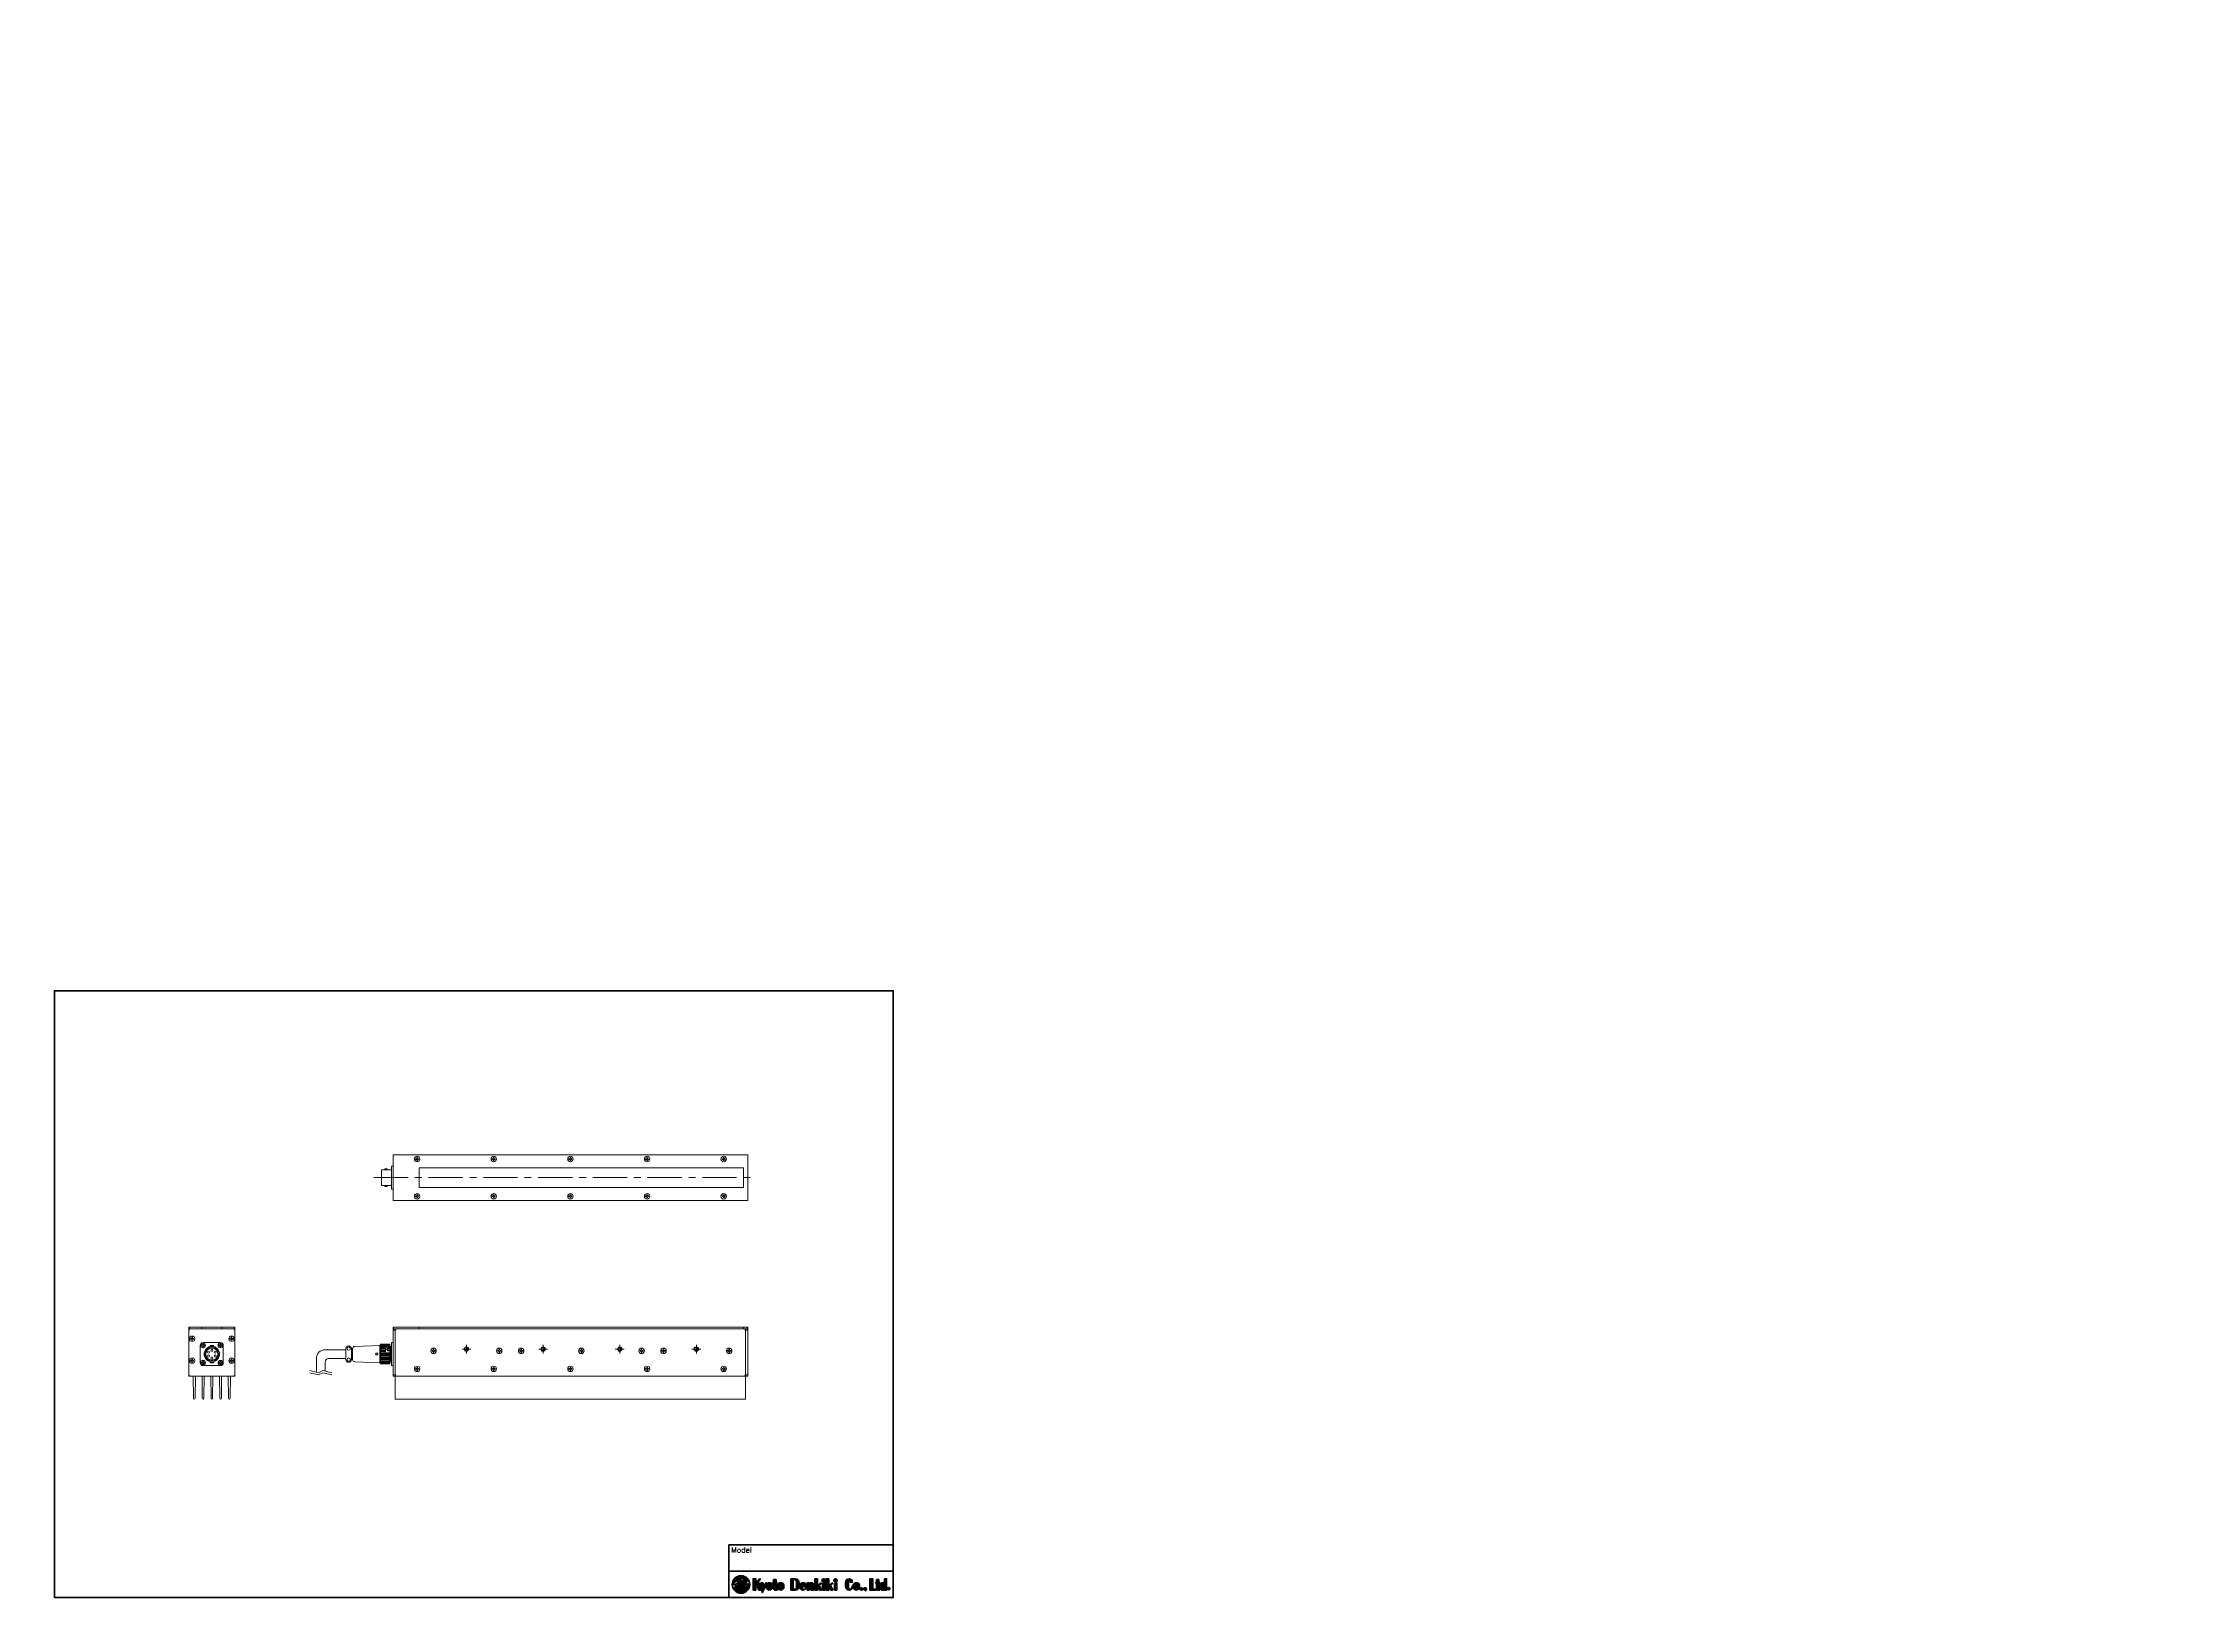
# Paper-space layout 'A3_1_5' of a CAD drawing. Header units: millimetres. Extents: x 0 to 392, y 0 to 286.
# The model-space entities are those that its viewports show. They can reach past a viewport. Long polylines and large blocks are cut down to what shows.
import ezdxf

# ---------------------------------------------------------------- set-up
doc = ezdxf.new("R2010")
doc.units = ezdxf.units.MM
doc.linetypes.add('CENTER', pattern=[2, 1.25, -0.25, 0.25, -0.25])
doc.layers.get('0').update_dxf_attribs({"lineweight": 9})
for name, color, linetype, lineweight in [('2KD_寸法1', 7, 'Continuous', 15), ('2KD_寸法１', 7, 'Continuous', 15), ('AUX', 7, 'Continuous', 40), ('PINOFF', 6, 'Continuous', 9)]:
    doc.layers.add(name, color=color, linetype=linetype, lineweight=lineweight)
doc.layers.get('PINOFF').freeze()
doc.styles.get("Standard").update_dxf_attribs({"font": 'simplex.shx', "width": 0.8, "bigfont": 'extfont.shx'})

# ---------------------------------------------------------------- blocks, each defined once
blk = doc.blocks.new('A$C58A435ED')
h = blk.add_hatch(color=256)
edge = h.paths.add_edge_path()
edge.add_ellipse((3.77, 4.2), major_axis=(2.36, 2.72), ratio=0.381944, start_angle=36.91421, end_angle=132.49844, ccw=False)
edge.add_arc((4.65, 6.4), 0.75, 47.71633, 192.91946, ccw=False)
edge.add_ellipse((3.77, 4.2), major_axis=(2.36, 2.72), ratio=0.381944, start_angle=355.11932, end_angle=374.40189, ccw=False)
edge.add_ellipse((4.23, 3.8), major_axis=(2.36, 2.72), ratio=0.381944, start_angle=320.87043, end_angle=364.88068, ccw=False)
edge.add_arc((4, -35.9), 40.1, 84.27519, 86.89867, ccw=False)
edge.add_arc((4, 4), 4, 0, 180)
edge.add_arc((4, -35.9), 40.1, 92.83888, 95.72481, ccw=False)
h = blk.add_hatch(color=256)
edge = h.paths.add_edge_path()
edge.add_arc((4, 4), 4, 180, 360)
edge.add_arc((4, 43.9), 40.1, 272.83888, 275.72481, ccw=False)
edge.add_ellipse((4.23, 3.8), major_axis=(2.36, 2.72), ratio=0.381944, start_angle=175.11932, end_angle=312.49844, ccw=False)
edge.add_ellipse((3.77, 4.2), major_axis=(2.36, 2.72), ratio=0.381944, start_angle=140.87043, end_angle=184.88068, ccw=False)
edge.add_arc((4, 43.9), 40.1, 264.27519, 266.89867, ccw=False)
h = blk.add_hatch(color=256)
edge = h.paths.add_edge_path(flags=17)
edge.add_ellipse((4.23, 3.8), major_axis=(2.36, 2.72), ratio=0.381944, start_angle=130.18473, end_angle=175.11932)
edge.add_ellipse((3.77, 4.2), major_axis=(2.36, 2.72), ratio=0.381944, start_angle=184.88068, end_angle=296.50441)
edge.add_arc((4, 43.9), 40.1, 267.87585, 271.76472, ccw=False)
h = blk.add_hatch(color=256)
edge = h.paths.add_edge_path(flags=17)
edge.add_ellipse((3.77, 4.2), major_axis=(2.36, 2.72), ratio=0.381944, start_angle=310.18473, end_angle=355.11932)
edge.add_ellipse((4.23, 3.8), major_axis=(2.36, 2.72), ratio=0.381944, start_angle=364.88068, end_angle=376.91726)
edge.add_arc((4.65, 6.44), 0.783, -118.93201, 3.65029, ccw=False)
edge.add_ellipse((4.23, 3.8), major_axis=(2.36, 2.72), ratio=0.381944, start_angle=39.80897, end_angle=116.50441)
edge.add_arc((4, -35.9), 40.1, 87.87585, 91.76472, ccw=False)
blk.add_circle((4, 4), 4)
for centre, radius, start, end in [((4, -35.9), 40.1, 92.83888, 95.72481), ((4, 43.9), 40.1, 264.27519, 266.89867), ((4, 43.9), 40.1, 267.87585, 271.76472), ((4, -35.9), 40.1, 87.87585, 91.76472), ((4.65, 6.4), 0.75, 46.1932, 192.91946), ((4.65, 6.44), 0.783, 241.06799, 3.65029), ((4, 43.9), 40.1, 272.83888, 275.72481), ((4, -35.9), 40.1, 84.27519, 86.89867)]:
    blk.add_arc(centre, radius, start, end)
for centre, start_param, end_param in [((3.77, 4.2), 2.009737, 4.900602), ((4.23, 3.8), 1.88285, 5.049036), ((3.77, 4.2), 1.10042, 1.907443), ((4.23, 3.8), 1.14108, 1.759009), ((3.77, 4.2), 5.024443, 6.875096), ((4.23, 3.8), 5.15133, 6.96942)]:
    blk.add_ellipse(centre, major_axis=(2.36, 2.72), ratio=0.381944, start_param=start_param, end_param=end_param)
blk = doc.blocks.new('A$C7F8063EA')
for points in [[(2.4, 4.83), (3.41, 6.17), (2.92, 6.17), (1.29, 4.05), (1.29, 6.17), (0, 6.17), (0, 1.05), (1.29, 1.05), (1.29, 3.36), (1.53, 3.67), (2.59, 1.06), (4.06, 1.06)], [(4.51, 1.13), (4.06, 0), (4.38, 0), (6.17, 4.41), (5.84, 4.41), (5.18, 2.79), (4.54, 4.41), (3.4, 4.41)], [(28.23, 6.17), (28.23, 1.05), (29.37, 1.05), (29.37, 2.64), (29.54, 2.79), (30.34, 1.05), (31.32, 1.05), (30.2, 3.32), (31.31, 4.23), (31.15, 4.41), (29.37, 3), (29.37, 6.17)], [(31.8, 4.23), (31.8, 1.05), (32.94, 1.05), (32.94, 4.23)], [(33.42, 6.17), (33.42, 1.05), (34.55, 1.05), (34.55, 2.64), (34.73, 2.79), (35.52, 1.05), (36.5, 1.05), (35.38, 3.32), (36.49, 4.23), (36.33, 4.41), (34.55, 3), (34.55, 6.17)], [(37.16, 4.23), (37.16, 1.05), (38.3, 1.05), (38.3, 4.23)], [(53.38, 6.17), (53.38, 1.05), (54.68, 1.05), (56.3, 1.05), (56.3, 1.41), (54.68, 1.41), (54.68, 6.17)]]:
    blk.add_hatch(color=256).paths.add_polyline_path(points)
h = blk.add_hatch(color=256)
h.paths.add_polyline_path([(6, 2.5, 0.993056), (8.92, 2.5), (8.92, 2.93, 1.006911), (6, 2.95)])
h.paths.add_polyline_path([(7.13, 3.91, -1.045169), (7.78, 3.88), (7.78, 1.59, -1.045169), (7.13, 1.56)], flags=16)
h = blk.add_hatch(color=256)
edge = h.paths.add_edge_path()
edge.add_line((9.41, 4.23), (9.41, 1.76))
edge.add_ellipse((10.05, 1.76), major_axis=(0, 0.709), ratio=0.902288, start_angle=90, end_angle=180)
edge.add_line((10.05, 1.05), (11.03, 1.05))
edge.add_line((11.03, 1.05), (11.03, 1.41))
edge.add_ellipse((11.03, 1.94), major_axis=(0, -0.528), ratio=0.918034, start_angle=270, end_angle=360, ccw=False)
edge.add_line((10.54, 1.94), (10.54, 4.23))
edge.add_line((10.54, 4.23), (10.87, 4.23))
edge.add_line((10.87, 4.23), (10.87, 4.59))
edge.add_line((10.87, 4.59), (10.54, 4.59))
edge.add_line((10.54, 4.59), (10.54, 5.81))
edge.add_line((10.54, 5.81), (9.41, 5.81))
edge.add_line((9.41, 5.81), (9.41, 4.59))
edge.add_line((9.41, 4.59), (9.09, 4.59))
edge.add_line((9.09, 4.59), (9.09, 4.23))
edge.add_line((9.09, 4.23), (9.41, 4.23))
h = blk.add_hatch(color=256)
h.paths.add_polyline_path([(12.66, 4.41), (12.64, 4.41, 0.412198), (11.19, 2.95), (11.19, 2.5, 0.993056), (14.11, 2.5), (14.11, 2.93, 0.416232)])
h.paths.add_polyline_path([(12.32, 3.91, -1.045169), (12.97, 3.88), (12.97, 1.59, -1.045169), (12.32, 1.56)], flags=16)
h = blk.add_hatch(color=256)
edge = h.paths.add_edge_path()
edge.add_line((17.2, 1.05), (19.3, 1.05))
edge.add_ellipse((19.3, 2.97), major_axis=(0, -1.92), ratio=0.930559, start_angle=0, end_angle=90)
edge.add_line((21.09, 2.97), (21.09, 4.25))
edge.add_ellipse((19.3, 4.25), major_axis=(0, 1.92), ratio=0.930559, start_angle=270, end_angle=360)
edge.add_line((19.3, 6.17), (17.2, 6.17))
edge.add_line((17.2, 6.17), (17.2, 1.05))
edge = h.paths.add_edge_path(flags=16)
edge.add_line((18.33, 5.81), (19.14, 5.81))
edge.add_ellipse((19.14, 5.11), major_axis=(0, 0.7), ratio=0.929746, start_angle=270, end_angle=359.83893, ccw=False)
edge.add_line((19.79, 5.11), (19.79, 2.11))
edge.add_ellipse((19.14, 2.11), major_axis=(0, -0.7), ratio=0.929746, start_angle=0.16107, end_angle=90, ccw=False)
edge.add_line((19.14, 1.41), (18.33, 1.41))
edge.add_line((18.33, 1.41), (18.33, 5.81))
h = blk.add_hatch(color=256)
edge = h.paths.add_edge_path()
edge.add_line((22.88, 4.41), (22.86, 4.41))
edge.add_arc((22.87, 2.95), 1.46, 90.39463, 180)
edge.add_line((21.41, 2.95), (21.41, 2.51))
edge.add_arc((22.87, 2.51), 1.46, 180.25946, 269.33975)
edge.add_line((22.85, 1.05), (22.89, 1.05))
edge.add_arc((22.87, 2.51), 1.46, 270.66025, 354.21936)
edge.add_line((24.33, 2.37), (24.08, 2.37))
edge.add_ellipse((22.88, 2.37), major_axis=(-1.2, 0), ratio=0.941657, start_angle=90.17745, end_angle=180, ccw=False)
edge.add_arc((22.86, 1.56), 0.325, 180, 276.56414, ccw=False)
edge.add_line((22.54, 1.56), (22.54, 2.73))
edge.add_line((22.54, 2.73), (24.33, 2.73))
edge.add_line((24.33, 2.73), (24.33, 2.93))
edge.add_arc((22.87, 2.95), 1.46, 359.21074, 449.60537)
h.paths.add_polyline_path([(22.54, 3.09), (22.54, 3.91, -1.045169), (23.19, 3.88), (23.19, 3.09)], flags=16)
h = blk.add_hatch(color=256)
edge = h.paths.add_edge_path()
edge.add_line((24.67, 4.41), (24.67, 1.05))
edge.add_line((24.67, 1.05), (25.79, 1.05))
edge.add_line((25.79, 1.05), (25.79, 3.72))
edge.add_ellipse((26.22, 3.72), major_axis=(0.377, 0.217), ratio=0.907884, start_angle=60.06452, end_angle=150.06452, ccw=False)
edge.add_ellipse((26.22, 3.72), major_axis=(0, 0.404), ratio=0.965673, start_angle=270, end_angle=360, ccw=False)
edge.add_line((26.61, 3.72), (26.61, 1.05))
edge.add_line((26.61, 1.05), (27.74, 1.05))
edge.add_line((27.74, 1.05), (27.74, 3.36))
edge.add_ellipse((26.77, 3.36), major_axis=(0, 1.05), ratio=0.925613, start_angle=270, end_angle=360)
edge.add_ellipse((26.77, 4.02), major_axis=(-0.975, 0), ratio=0.402759, start_angle=270, end_angle=360)
edge.add_line((25.79, 4.02), (25.79, 4.23))
edge.add_line((25.79, 4.23), (25.63, 4.41))
edge.add_line((25.63, 4.41), (24.67, 4.41))
h = blk.add_hatch(color=256)
edge = h.paths.add_edge_path()
edge.add_ellipse((32.28, 5.46), major_axis=(-0.803, 0), ratio=0.880683, start_angle=0, end_angle=360)
h = blk.add_hatch(color=256)
edge = h.paths.add_edge_path()
edge.add_ellipse((37.64, 5.46), major_axis=(-0.803, 0), ratio=0.880683, start_angle=0, end_angle=360)
h = blk.add_hatch(color=256)
edge = h.paths.add_edge_path()
edge.add_arc((44.03, 5.39), 0.402, 0, 180, ccw=False)
edge.add_line((44.43, 5.39), (44.43, 4.59))
edge.add_line((44.43, 4.59), (45.4, 4.59))
edge.add_ellipse((44.03, 4.59), major_axis=(0, 1.59), ratio=0.861671, start_angle=270, end_angle=360)
edge.add_ellipse((44.03, 4.4), major_axis=(-1.84, 0), ratio=0.958258, start_angle=270, end_angle=360)
edge.add_line((42.19, 4.4), (42.19, 2.82))
edge.add_ellipse((44.03, 2.82), major_axis=(-1.84, 0), ratio=0.958258, start_angle=0, end_angle=90)
edge.add_ellipse((44.03, 2.64), major_axis=(0, -1.59), ratio=0.859541, start_angle=0, end_angle=90)
edge.add_line((45.4, 2.64), (45.08, 2.64))
edge.add_line((45.08, 2.64), (45.08, 2.1))
edge.add_ellipse((44.45, 2.1), major_axis=(0, -0.689), ratio=0.905354, start_angle=0, end_angle=90, ccw=False)
edge.add_line((44.45, 1.41), (44.13, 1.41))
edge.add_ellipse((44.13, 1.93), major_axis=(0, 0.516), ratio=0.975773, start_angle=90, end_angle=180, ccw=False)
edge.add_line((43.63, 1.93), (43.63, 5.39))
h = blk.add_hatch(color=256)
h.paths.add_polyline_path([(45.75, 2.5, 0.409357), (47.19, 1.05), (47.22, 1.05, 0.409404), (48.66, 2.5), (48.66, 2.93, 1.006911), (45.75, 2.95)])
h.paths.add_polyline_path([(46.88, 3.91, -1), (47.53, 3.91), (47.53, 1.56, -1), (46.88, 1.56)], flags=16)
h = blk.add_hatch(color=256)
edge = h.paths.add_edge_path()
edge.add_ellipse((49.48, 1.58), major_axis=(-0.65, 0), ratio=0.820872, start_angle=0, end_angle=360)
h = blk.add_hatch(color=256)
edge = h.paths.add_edge_path()
edge.add_ellipse((51.1, 1.58), major_axis=(-0.65, 0), ratio=0.820872, start_angle=178.56901, end_angle=477.54277)
edge.add_ellipse((51.26, 1.1), major_axis=(0, -0.409), ratio=0.251102, start_angle=0, end_angle=84.64326, ccw=False)
edge.add_ellipse((51.26, 1.41), major_axis=(0, -0.72), ratio=0.731271, start_angle=0, end_angle=90)
edge.add_ellipse((51.7, 1.41), major_axis=(0, 0.202), ratio=0.432391, start_angle=270, end_angle=339.56039)
edge.add_ellipse((51.7, 1.41), major_axis=(0, 0.202), ratio=0.432391, start_angle=339.56039, end_angle=340.25482, ccw=False)
h = blk.add_hatch(color=256)
edge = h.paths.add_edge_path()
edge.add_line((56.02, 4.23), (56.34, 4.23))
edge.add_line((56.34, 4.23), (56.34, 1.76))
edge.add_ellipse((56.98, 1.76), major_axis=(0, 0.709), ratio=0.902288, start_angle=90, end_angle=180)
edge.add_line((56.98, 1.05), (57.95, 1.05))
edge.add_line((57.95, 1.05), (57.95, 1.41))
edge.add_ellipse((57.95, 1.94), major_axis=(0, -0.528), ratio=0.918034, start_angle=270, end_angle=360, ccw=False)
edge.add_line((57.47, 1.94), (57.47, 4.23))
edge.add_line((57.47, 4.23), (57.79, 4.23))
edge.add_line((57.79, 4.23), (57.79, 4.59))
edge.add_line((57.79, 4.59), (57.47, 4.59))
edge.add_line((57.47, 4.59), (57.47, 5.81))
edge.add_line((57.47, 5.81), (56.34, 5.81))
edge.add_line((56.34, 5.81), (56.34, 4.59))
edge.add_line((56.34, 4.59), (56.02, 4.59))
edge.add_line((56.02, 4.59), (56.02, 4.23))
h = blk.add_hatch(color=256)
edge = h.paths.add_edge_path()
edge.add_line((61.01, 6.17), (60.04, 6.17))
edge.add_line((60.04, 6.17), (60.04, 3.97))
edge.add_ellipse((59.37, 3.15), major_axis=(0, -1.25), ratio=0.700546, start_angle=140.56261, end_angle=180.00002)
edge.add_line((59.37, 4.41), (58.96, 4.41))
edge.add_ellipse((58.96, 3.15), major_axis=(0, -1.25), ratio=0.700546, start_angle=179.99998, end_angle=269.99998)
edge.add_line((58.08, 3.15), (58.08, 2.3))
edge.add_ellipse((58.96, 2.3), major_axis=(0, 1.25), ratio=0.700546, start_angle=90.00002, end_angle=180.00002)
edge.add_line((58.96, 1.05), (59.37, 1.05))
edge.add_ellipse((59.37, 2.3), major_axis=(0, 1.25), ratio=0.700546, start_angle=179.99998, end_angle=219.43739)
edge.add_line((60.04, 1.49), (60.04, 1.05))
edge.add_line((60.04, 1.05), (61.01, 1.05))
edge.add_line((61.01, 1.05), (61.01, 6.17))
h.paths.add_polyline_path([(60.04, 1.74, -1), (59.22, 1.74), (59.22, 3.76, -1), (60.04, 3.76)], flags=16)
h = blk.add_hatch(color=256)
edge = h.paths.add_edge_path()
edge.add_ellipse((61.97, 1.65), major_axis=(-0.582, 0), ratio=0.959913, start_angle=0, end_angle=360)
for p, q in [((0, 6.17), (1.29, 6.17)), ((0, 1.05), (1.29, 1.05)), ((2.92, 6.17), (1.29, 4.05)), ((1.53, 3.67), (1.29, 3.36)), ((2.59, 1.06), (1.53, 3.67)), ((3.41, 6.17), (2.4, 4.83)), ((4.06, 1.06), (2.4, 4.83)), ((4.06, 1.06), (2.59, 1.06)), ((2.92, 6.17), (3.41, 6.17)), ((3.4, 4.41), (4.51, 1.13)), ((3.4, 4.41), (4.54, 4.41)), ((3.4, 4.41), (4.54, 4.41)), ((4.06, 0), (4.51, 1.13)), ((4.06, 0), (4.38, 0)), ((4.38, 0), (6.17, 4.41)), ((4.54, 4.41), (5.19, 2.78)), ((5.18, 2.79), (5.84, 4.41)), ((5.84, 4.41), (6.17, 4.41)), ((6, 2.95), (6, 2.52)), ((8.92, 2.93), (8.92, 2.5)), ((9.09, 4.59), (9.09, 4.23)), ((9.09, 4.59), (9.09, 4.23)), ((9.09, 4.23), (9.41, 4.23)), ((9.09, 4.23), (9.41, 4.23)), ((9.41, 5.81), (10.54, 5.81)), ((9.41, 5.81), (9.41, 4.59)), ((9.41, 4.23), (9.41, 1.76)), ((10.05, 1.05), (11.03, 1.05)), ((11.03, 1.05), (10.05, 1.05)), ((10.54, 5.81), (10.54, 4.59)), ((10.54, 4.23), (10.87, 4.23)), ((10.54, 4.23), (10.87, 4.23)), ((10.54, 4.23), (10.54, 1.94)), ((11.03, 1.41), (11.03, 1.05)), ((11.03, 1.41), (11.03, 1.05)), ((11.03, 1.05), (11.03, 1.05)), ((11.19, 2.95), (11.19, 2.52)), ((12.64, 4.41), (12.66, 4.41)), ((12.66, 1.05), (12.66, 1.05)), ((14.11, 2.93), (14.11, 2.5)), ((17.2, 6.17), (19.3, 6.17)), ((17.2, 1.05), (17.2, 6.17)), ((17.2, 1.05), (17.2, 6.17)), ((17.2, 6.17), (19.3, 6.17)), ((17.2, 1.05), (19.3, 1.05)), ((17.2, 1.05), (19.3, 1.05)), ((18.33, 5.81), (18.33, 1.41)), ((18.33, 1.41), (18.33, 5.81)), ((18.33, 5.81), (19.14, 5.81)), ((18.33, 1.41), (19.14, 1.41)), ((19.79, 5.11), (19.79, 2.11)), ((21.09, 4.25), (21.09, 2.97)), ((21.41, 2.95), (21.41, 2.52)), ((22.54, 3.09), (23.19, 3.09)), ((22.54, 2.73), (24.33, 2.73)), ((22.85, 1.05), (22.89, 1.05)), ((22.86, 4.41), (22.88, 4.41)), ((22.88, 1.05), (22.88, 1.05)), ((24.08, 2.37), (24.33, 2.37)), ((24.33, 2.93), (24.33, 2.73)), ((24.67, 4.41), (25.63, 4.41)), ((24.67, 1.05), (24.67, 4.41)), ((24.67, 4.41), (25.63, 4.41)), ((24.67, 4.41), (25.63, 4.41)), ((24.67, 1.05), (24.67, 4.41)), ((24.67, 4.41), (25.63, 4.41)), ((24.67, 1.05), (25.79, 1.05)), ((24.67, 1.05), (25.79, 1.05)), ((25.79, 4.23), (25.63, 4.41)), ((25.79, 4.23), (25.63, 4.41)), ((25.79, 4.02), (25.79, 4.23)), ((25.79, 4.02), (25.79, 4.23)), ((25.79, 4.23), (25.79, 4.02)), ((25.79, 1.05), (25.79, 3.72)), ((25.79, 1.05), (25.79, 3.72)), ((26.61, 1.05), (26.61, 3.72)), ((26.61, 1.05), (26.61, 3.72)), ((26.61, 1.05), (27.74, 1.05)), ((26.61, 1.05), (27.74, 1.05)), ((27.74, 1.05), (27.74, 3.36)), ((27.74, 1.05), (27.74, 3.36)), ((28.23, 6.17), (29.37, 6.17)), ((28.23, 6.17), (28.23, 1.05)), ((29.37, 6.17), (28.23, 6.17)), ((28.23, 1.05), (29.37, 1.05)), ((28.23, 1.05), (29.37, 1.05)), ((29.37, 3), (29.37, 6.17)), ((31.15, 4.41), (29.37, 3)), ((29.54, 2.79), (29.37, 2.64)), ((29.37, 1.05), (29.37, 2.64)), ((30.34, 1.05), (29.54, 2.79)), ((31.31, 4.23), (30.2, 3.32)), ((31.32, 1.05), (30.2, 3.32)), ((30.34, 1.05), (31.32, 1.05)), ((31.15, 4.41), (31.31, 4.23)), ((31.8, 1.05), (32.94, 1.05)), ((33.42, 6.17), (34.55, 6.17)), ((33.42, 6.17), (33.42, 1.05)), ((34.55, 6.17), (33.42, 6.17)), ((33.42, 1.05), (34.55, 1.05)), ((33.42, 1.05), (34.55, 1.05)), ((34.55, 3), (34.55, 6.17)), ((36.34, 4.41), (34.55, 3)), ((34.73, 2.79), (34.55, 2.64)), ((34.55, 1.05), (34.55, 2.64)), ((35.52, 1.05), (34.73, 2.79)), ((36.49, 4.23), (35.38, 3.32)), ((36.5, 1.05), (35.38, 3.32)), ((35.52, 1.05), (36.5, 1.05)), ((36.33, 4.41), (36.49, 4.23)), ((37.16, 1.05), (38.3, 1.05)), ((37.46, 6.17), (37.64, 6.17)), ((37.46, 6.15), (37.46, 6.17)), ((37.46, 4.76), (37.46, 4.77)), ((42.19, 4.4), (42.19, 4.41)), ((42.19, 4.4), (42.19, 2.82)), ((43.63, 5.39), (43.63, 1.93)), ((43.63, 5.39), (43.63, 1.93)), ((44.13, 1.41), (44.45, 1.41)), ((44.13, 1.41), (44.45, 1.41)), ((44.43, 4.59), (44.43, 5.39)), ((44.43, 4.59), (44.43, 5.39)), ((45.4, 4.59), (44.43, 4.59)), ((44.43, 4.59), (45.4, 4.59)), ((45.4, 2.64), (45.08, 2.64)), ((45.08, 2.64), (45.08, 2.1)), ((45.4, 2.64), (45.08, 2.64)), ((45.08, 2.64), (45.08, 2.1)), ((45.75, 2.95), (45.75, 2.52)), ((47.19, 1.05), (47.22, 1.05)), ((48.66, 2.93), (48.66, 2.5)), ((51.75, 1.57), (51.75, 1.57)), ((53.38, 6.17), (54.68, 6.17)), ((53.38, 1.05), (56.3, 1.05)), ((54.68, 1.41), (54.68, 2.01)), ((56.02, 4.59), (56.02, 4.23)), ((56.02, 4.59), (56.02, 4.23)), ((56.02, 4.23), (56.34, 4.23)), ((56.02, 4.23), (56.34, 4.23)), ((56.34, 5.81), (57.47, 5.81)), ((56.34, 5.81), (56.34, 4.59)), ((56.34, 4.23), (56.34, 1.76)), ((57.95, 1.05), (56.98, 1.05)), ((57.47, 5.81), (57.47, 4.59)), ((57.47, 4.23), (57.79, 4.23)), ((57.47, 4.23), (57.79, 4.23)), ((57.47, 4.23), (57.47, 1.94)), ((57.95, 1.41), (57.95, 1.05)), ((57.95, 1.41), (57.95, 1.05)), ((57.95, 1.05), (57.95, 1.41)), ((58.08, 3.15), (58.08, 2.38)), ((58.08, 3.15), (58.08, 2.3)), ((59.37, 4.41), (58.96, 4.41)), ((58.96, 1.05), (59.37, 1.05)), ((59.22, 3.76), (59.22, 1.74)), ((59.22, 3.76), (59.22, 1.74)), ((60.04, 6.17), (61.01, 6.17)), ((60.04, 6.17), (61.01, 6.17)), ((61.01, 1.05), (61.01, 1.97)), ((61.01, 1.05), (61.01, 1.97)), ((61.97, 2.22), (61.97, 2.21)), ((61.97, 1.1), (61.97, 1.09)), ((62.55, 1.66), (62.56, 1.66))]:
    blk.add_line(p, q)
for points in [[(1.29, 3.36), (1.29, 1.05), (0, 1.05), (0, 6.17), (1.29, 6.17), (1.29, 4.05)], [(7.13, 3.91), (7.13, 1.56)], [(7.78, 1.53), (7.78, 3.93)], [(9.09, 4.23), (9.09, 4.59), (9.41, 4.59)], [(9.09, 4.23), (9.09, 4.59), (9.41, 4.59)], [(10.54, 4.59), (10.87, 4.59), (10.87, 4.23)], [(10.54, 4.59), (10.87, 4.59), (10.87, 4.23)], [(12.32, 3.91), (12.32, 1.56)], [(12.97, 1.53), (12.97, 3.93)], [(22.54, 3.91), (22.54, 3.09)], [(22.54, 2.73), (22.54, 1.56)], [(23.19, 3.09), (23.19, 3.93)], [(46.88, 3.91), (46.88, 1.56)], [(47.53, 3.91), (47.53, 1.56)], [(54.68, 1.05), (53.38, 1.05), (53.38, 6.17), (54.68, 6.17), (54.68, 1.41)], [(54.68, 1.05), (56.3, 1.05), (56.3, 1.41), (54.68, 1.41)], [(56.34, 4.23), (56.02, 4.23), (56.02, 4.59), (56.34, 4.59)], [(56.34, 4.23), (56.02, 4.23), (56.02, 4.59), (56.34, 4.59)], [(57.47, 4.59), (57.79, 4.59), (57.79, 4.23), (57.47, 4.23)], [(57.47, 4.59), (57.79, 4.59), (57.79, 4.23), (57.47, 4.23)], [(60.04, 3.97), (60.04, 6.17), (61.01, 6.17), (61.01, 1.05), (60.04, 1.05), (60.04, 1.49)], [(60.04, 3.97), (60.04, 6.17), (61.01, 6.17), (61.01, 1.05), (60.04, 1.05), (60.04, 1.49)], [(60.04, 1.74), (60.04, 3.76)], [(60.04, 1.74), (60.04, 3.76)]]:
    blk.add_lwpolyline(points)
for points in [[(31.8, 4.23), (32.94, 4.23), (32.94, 1.05), (31.8, 1.05)], [(37.16, 4.23), (38.3, 4.23), (38.3, 1.05), (37.16, 1.05)]]:
    blk.add_lwpolyline(points, close=True)
for centre, radius, start, end in [((7.46, 2.95), 1.46, 359.21074, 180), ((7.46, 2.51), 1.46, 179.59612, 359.60537), ((7.46, 3.91), 0.325, 354.93912, 180), ((7.46, 1.56), 0.325, 180, 5.06088), ((12.65, 2.95), 1.46, 359.21074, 180), ((12.65, 2.51), 1.46, 179.59612, 359.60537), ((12.65, 3.91), 0.325, 354.93912, 180), ((12.65, 1.56), 0.325, 180, 5.06088), ((22.87, 2.95), 1.46, 359.21074, 180), ((22.87, 2.51), 1.46, 179.74054, 354.21936), ((22.86, 3.91), 0.325, 354.93912, 180), ((22.86, 1.56), 0.325, 180, 273.14899), ((44.03, 5.39), 0.402, 0, 180), ((47.2, 2.95), 1.46, 359.21074, 180), ((47.2, 2.51), 1.46, 179.59612, 359.60537), ((47.2, 3.91), 0.325, 0, 180), ((47.2, 1.56), 0.325, 180, 360), ((59.63, 3.76), 0.411, 0, 180), ((59.63, 1.74), 0.411, 180, 0)]:
    blk.add_arc(centre, radius, start, end)
for centre, major_axis, ratio, start_param, end_param in [((10.05, 1.76), (0, 0.709), 0.902288, 1.570796, 3.141593), ((11.03, 1.94), (0, -0.528), 0.918034, 4.712389, 6.283185), ((19.14, 5.11), (0, 0.7), 0.929746, 4.712389, 6.280162), ((19.3, 4.25), (0, 1.92), 0.930559, 4.712389, 6.283185), ((22.88, 2.37), (-1.2, 0), 0.941657, 1.573713, 3.141593), ((26.77, 4.02), (-0.975, 0), 0.402759, 4.712389, 6.283185), ((26.22, 3.72), (0, 0.404), 0.965673, 4.712389, 6.283185), ((26.77, 3.36), (0, 1.05), 0.925613, 4.712389, 6.283185), ((44.03, 4.4), (-1.84, 0), 0.958258, 4.712389, 6.283185), ((44.13, 1.93), (0, 0.516), 0.975773, 1.570796, 3.141593), ((44.03, 4.59), (0, 1.59), 0.861671, 4.712389, 6.283185), ((44.03, 2.64), (0, -1.59), 0.859541, 0, 1.570796), ((44.45, 2.1), (0, -0.689), 0.905354, 0, 1.570796), ((51.1, 1.58), (-0.65, 0), 0.820872, 3.11117, 8.258473), ((51.26, 1.41), (0, -0.72), 0.731271, 0, 1.570796), ((51.26, 1.1), (0, -0.409), 0.251102, 0, 1.547256), ((51.7, 1.41), (0, 0.202), 0.432391, 4.712389, 5.59034), ((56.98, 1.76), (0, 0.709), 0.902288, 1.570796, 3.141593), ((57.95, 1.94), (0, -0.528), 0.918034, 4.712389, 6.283185), ((58.96, 3.15), (0, -1.25), 0.700546, 3.141592, 4.712389), ((59.37, 2.3), (0, 1.25), 0.700546, 3.141592, 4.006894)]:
    blk.add_ellipse(centre, major_axis=major_axis, ratio=ratio, start_param=start_param, end_param=end_param)
at = {"extrusion": (0, 0, -1)}
for centre, major_axis, ratio, start_param, end_param in [((19.14, 2.11), (0, -0.7), 0.929746, 4.712389, 6.280162), ((19.3, 2.97), (0, -1.92), 0.930559, 4.712389, 6.283185), ((26.22, 3.72), (0.377, 0.217), 0.907884, 3.706835, 5.194113), ((44.03, 2.82), (-1.84, 0), 0.958258, 4.712389, 6.283185), ((58.96, 2.3), (0, 1.25), 0.700546, 3.141592, 4.712389), ((59.37, 3.15), (0, -1.25), 0.700546, 3.141592, 4.006894)]:
    blk.add_ellipse(centre, major_axis=major_axis, ratio=ratio, start_param=start_param, end_param=end_param, dxfattribs=at)
for centre, major_axis, ratio in [((32.28, 5.46), (-0.803, 0), 0.880683), ((37.64, 5.46), (-0.803, 0), 0.880683), ((49.48, 1.58), (-0.65, 0), 0.820872), ((61.97, 1.65), (-0.582, 0), 0.959913)]:
    blk.add_ellipse(centre, major_axis=major_axis, ratio=ratio)
blk = doc.blocks.new('A$C49045084')
for p, q in [((10.5, 20.5), (11, 21)), ((10.5, 20.5), (10.5, -20.5)), ((334, 21), (11, 21)), ((334, 21), (334.5, 21)), ((334, 21), (334.5, 20.5)), ((334.5, 21), (334.5, 20.5)), ((334.5, -20.5), (334.5, 20.5)), ((0, 7.05), (9, 7.05)), ((0, 7.05), (0, -7.05)), ((3, 7.05), (3, 8)), ((3, 8), (5, 8)), ((5, 7.05), (5, 8)), ((9, 10.5), (9, -10.5)), ((10.5, 10.5), (9, 10.5)), ((10.5, -10.5), (10.5, 10.5)), ((31.1, 17.3111), (31.1, 16.6889)), ((31.7222, 17.3111), (31.1, 17.3111)), ((31.1, 16.6889), (31.7222, 16.6889)), ((31.7222, 17.3111), (31.8033, 17.3182)), ((31.8033, 16.6818), (31.7222, 16.6889)), ((31.8033, 17.3182), (31.8818, 17.3393)), ((31.8818, 16.6607), (31.8033, 16.6818)), ((31.8818, 17.3393), (31.9556, 17.3736)), ((31.9556, 16.6264), (31.8818, 16.6607)), ((31.9556, 17.3736), (32.0222, 17.4203)), ((32.0222, 16.5797), (31.9556, 16.6264)), ((32.0222, 17.4203), (32.0797, 17.4778)), ((32.0797, 16.5222), (32.0222, 16.5797)), ((32.0797, 17.4778), (32.1264, 17.5444)), ((32.1264, 16.4556), (32.0797, 16.5222)), ((32.1264, 17.5444), (32.1607, 17.6182)), ((32.1607, 16.3818), (32.1264, 16.4556)), ((32.1607, 17.6182), (32.1818, 17.6967)), ((32.1818, 16.3033), (32.1607, 16.3818)), ((32.1818, 17.6967), (32.1889, 17.7778)), ((32.1889, 16.2222), (32.1818, 16.3033)), ((32.1889, 17.7778), (32.1889, 18.4)), ((32.1889, 18.4), (32.8111, 18.4)), ((32.1889, 16.2222), (32.1889, 15.6)), ((32.8111, 15.6), (32.1889, 15.6)), ((32.8111, 18.4), (32.8111, 17.7778)), ((32.8111, 17.7778), (32.8182, 17.6967)), ((32.8182, 16.3033), (32.8111, 16.2222)), ((32.8111, 16.2222), (32.8111, 15.6)), ((32.8182, 17.6967), (32.8393, 17.6182)), ((32.8393, 16.3818), (32.8182, 16.3033)), ((32.8393, 17.6182), (32.8736, 17.5444)), ((32.8736, 16.4556), (32.8393, 16.3818)), ((32.8736, 17.5444), (32.9203, 17.4778)), ((32.9203, 16.5222), (32.8736, 16.4556)), ((32.9203, 17.4778), (32.9778, 17.4203)), ((32.9778, 16.5797), (32.9203, 16.5222)), ((32.9778, 17.4203), (33.0444, 17.3736)), ((33.0444, 16.6264), (32.9778, 16.5797)), ((33.0444, 17.3736), (33.1182, 17.3393)), ((33.1182, 16.6607), (33.0444, 16.6264)), ((33.1182, 17.3393), (33.1967, 17.3182)), ((33.1967, 16.6818), (33.1182, 16.6607)), ((33.1967, 17.3182), (33.2778, 17.3111)), ((33.2778, 16.6889), (33.1967, 16.6818)), ((33.2778, 17.3111), (33.9, 17.3111)), ((33.9, 16.6889), (33.2778, 16.6889)), ((33.9, 17.3111), (33.9, 16.6889)), ((34.5, 9), (330.5, 9)), ((34.5, -9), (34.5, 9)), ((101.1, 17.3111), (101.1, 16.6889)), ((101.7222, 17.3111), (101.1, 17.3111)), ((101.1, 16.6889), (101.7222, 16.6889)), ((101.7222, 17.3111), (101.8033, 17.3182)), ((101.8033, 16.6818), (101.7222, 16.6889)), ((101.8033, 17.3182), (101.8818, 17.3393)), ((101.8818, 16.6607), (101.8033, 16.6818)), ((101.8818, 17.3393), (101.9556, 17.3736)), ((101.9556, 16.6264), (101.8818, 16.6607)), ((101.9556, 17.3736), (102.0222, 17.4203)), ((102.0222, 16.5797), (101.9556, 16.6264)), ((102.0222, 17.4203), (102.0797, 17.4778)), ((102.0797, 16.5222), (102.0222, 16.5797)), ((102.0797, 17.4778), (102.1264, 17.5444)), ((102.1264, 16.4556), (102.0797, 16.5222)), ((102.1264, 17.5444), (102.1607, 17.6182)), ((102.1607, 16.3818), (102.1264, 16.4556)), ((102.1607, 17.6182), (102.1818, 17.6967)), ((102.1818, 16.3033), (102.1607, 16.3818)), ((102.1818, 17.6967), (102.1889, 17.7778)), ((102.1889, 16.2222), (102.1818, 16.3033)), ((102.1889, 17.7778), (102.1889, 18.4)), ((102.1889, 18.4), (102.8111, 18.4)), ((102.1889, 16.2222), (102.1889, 15.6)), ((102.8111, 15.6), (102.1889, 15.6)), ((102.8111, 18.4), (102.8111, 17.7778)), ((102.8111, 17.7778), (102.8182, 17.6967)), ((102.8182, 16.3033), (102.8111, 16.2222)), ((102.8111, 16.2222), (102.8111, 15.6)), ((102.8182, 17.6967), (102.8393, 17.6182)), ((102.8393, 16.3818), (102.8182, 16.3033)), ((102.8393, 17.6182), (102.8736, 17.5444)), ((102.8736, 16.4556), (102.8393, 16.3818)), ((102.8736, 17.5444), (102.9203, 17.4778)), ((102.9203, 16.5222), (102.8736, 16.4556)), ((102.9203, 17.4778), (102.9778, 17.4203)), ((102.9778, 16.5797), (102.9203, 16.5222)), ((102.9778, 17.4203), (103.0444, 17.3736)), ((103.0444, 16.6264), (102.9778, 16.5797)), ((103.0444, 17.3736), (103.1182, 17.3393)), ((103.1182, 16.6607), (103.0444, 16.6264)), ((103.1182, 17.3393), (103.1967, 17.3182)), ((103.1967, 16.6818), (103.1182, 16.6607)), ((103.1967, 17.3182), (103.2778, 17.3111)), ((103.2778, 16.6889), (103.1967, 16.6818)), ((103.2778, 17.3111), (103.9, 17.3111)), ((103.9, 16.6889), (103.2778, 16.6889)), ((103.9, 17.3111), (103.9, 16.6889)), ((171.1, 17.3111), (171.1, 16.6889)), ((171.7222, 17.3111), (171.1, 17.3111)), ((171.1, 16.6889), (171.7222, 16.6889)), ((171.7222, 17.3111), (171.8033, 17.3182)), ((171.8033, 16.6818), (171.7222, 16.6889)), ((171.8033, 17.3182), (171.8818, 17.3393)), ((171.8818, 16.6607), (171.8033, 16.6818)), ((171.8818, 17.3393), (171.9556, 17.3736)), ((171.9556, 16.6264), (171.8818, 16.6607)), ((171.9556, 17.3736), (172.0222, 17.4203)), ((172.0222, 16.5797), (171.9556, 16.6264)), ((172.0222, 17.4203), (172.0797, 17.4778)), ((172.0797, 16.5222), (172.0222, 16.5797)), ((172.0797, 17.4778), (172.1264, 17.5444)), ((172.1264, 16.4556), (172.0797, 16.5222)), ((172.1264, 17.5444), (172.1607, 17.6182)), ((172.1607, 16.3818), (172.1264, 16.4556)), ((172.1607, 17.6182), (172.1818, 17.6967)), ((172.1818, 16.3033), (172.1607, 16.3818)), ((172.1818, 17.6967), (172.1889, 17.7778)), ((172.1889, 16.2222), (172.1818, 16.3033)), ((172.1889, 17.7778), (172.1889, 18.4)), ((172.1889, 18.4), (172.8111, 18.4)), ((172.1889, 16.2222), (172.1889, 15.6)), ((172.8111, 15.6), (172.1889, 15.6)), ((172.8111, 18.4), (172.8111, 17.7778)), ((172.8111, 17.7778), (172.8182, 17.6967)), ((172.8182, 16.3033), (172.8111, 16.2222)), ((172.8111, 16.2222), (172.8111, 15.6)), ((172.8182, 17.6967), (172.8393, 17.6182)), ((172.8393, 16.3818), (172.8182, 16.3033)), ((172.8393, 17.6182), (172.8736, 17.5444)), ((172.8736, 16.4556), (172.8393, 16.3818)), ((172.8736, 17.5444), (172.9203, 17.4778)), ((172.9203, 16.5222), (172.8736, 16.4556)), ((172.9203, 17.4778), (172.9778, 17.4203)), ((172.9778, 16.5797), (172.9203, 16.5222)), ((172.9778, 17.4203), (173.0444, 17.3736)), ((173.0444, 16.6264), (172.9778, 16.5797)), ((173.0444, 17.3736), (173.1182, 17.3393)), ((173.1182, 16.6607), (173.0444, 16.6264)), ((173.1182, 17.3393), (173.1967, 17.3182)), ((173.1967, 16.6818), (173.1182, 16.6607)), ((173.1967, 17.3182), (173.2778, 17.3111)), ((173.2778, 16.6889), (173.1967, 16.6818)), ((173.2778, 17.3111), (173.9, 17.3111)), ((173.9, 16.6889), (173.2778, 16.6889)), ((173.9, 17.3111), (173.9, 16.6889)), ((241.1, 17.3111), (241.1, 16.6889)), ((241.7222, 17.3111), (241.1, 17.3111)), ((241.1, 16.6889), (241.7222, 16.6889)), ((241.7222, 17.3111), (241.8033, 17.3182)), ((241.8033, 16.6818), (241.7222, 16.6889)), ((241.8033, 17.3182), (241.8818, 17.3393)), ((241.8818, 16.6607), (241.8033, 16.6818)), ((241.8818, 17.3393), (241.9556, 17.3736)), ((241.9556, 16.6264), (241.8818, 16.6607)), ((241.9556, 17.3736), (242.0222, 17.4203)), ((242.0222, 16.5797), (241.9556, 16.6264)), ((242.0222, 17.4203), (242.0797, 17.4778)), ((242.0797, 16.5222), (242.0222, 16.5797)), ((242.0797, 17.4778), (242.1264, 17.5444)), ((242.1264, 16.4556), (242.0797, 16.5222)), ((242.1264, 17.5444), (242.1607, 17.6182)), ((242.1607, 16.3818), (242.1264, 16.4556)), ((242.1607, 17.6182), (242.1818, 17.6967)), ((242.1818, 16.3033), (242.1607, 16.3818)), ((242.1818, 17.6967), (242.1889, 17.7778)), ((242.1889, 16.2222), (242.1818, 16.3033)), ((242.1889, 17.7778), (242.1889, 18.4)), ((242.1889, 18.4), (242.8111, 18.4)), ((242.1889, 16.2222), (242.1889, 15.6)), ((242.8111, 15.6), (242.1889, 15.6)), ((242.8111, 18.4), (242.8111, 17.7778)), ((242.8111, 17.7778), (242.8182, 17.6967)), ((242.8182, 16.3033), (242.8111, 16.2222)), ((242.8111, 16.2222), (242.8111, 15.6)), ((242.8182, 17.6967), (242.8393, 17.6182)), ((242.8393, 16.3818), (242.8182, 16.3033)), ((242.8393, 17.6182), (242.8736, 17.5444)), ((242.8736, 16.4556), (242.8393, 16.3818)), ((242.8736, 17.5444), (242.9203, 17.4778)), ((242.9203, 16.5222), (242.8736, 16.4556)), ((242.9203, 17.4778), (242.9778, 17.4203)), ((242.9778, 16.5797), (242.9203, 16.5222)), ((242.9778, 17.4203), (243.0444, 17.3736)), ((243.0444, 16.6264), (242.9778, 16.5797)), ((243.0444, 17.3736), (243.1182, 17.3393)), ((243.1182, 16.6607), (243.0444, 16.6264)), ((243.1182, 17.3393), (243.1967, 17.3182)), ((243.1967, 16.6818), (243.1182, 16.6607)), ((243.1967, 17.3182), (243.2778, 17.3111)), ((243.2778, 16.6889), (243.1967, 16.6818)), ((243.2778, 17.3111), (243.9, 17.3111)), ((243.9, 16.6889), (243.2778, 16.6889)), ((243.9, 17.3111), (243.9, 16.6889)), ((311.1, 17.3111), (311.1, 16.6889)), ((311.7222, 17.3111), (311.1, 17.3111)), ((311.1, 16.6889), (311.7222, 16.6889)), ((311.7222, 17.3111), (311.8033, 17.3182)), ((311.8033, 16.6818), (311.7222, 16.6889)), ((311.8033, 17.3182), (311.8818, 17.3393)), ((311.8818, 16.6607), (311.8033, 16.6818)), ((311.8818, 17.3393), (311.9556, 17.3736)), ((311.9556, 16.6264), (311.8818, 16.6607)), ((311.9556, 17.3736), (312.0222, 17.4203)), ((312.0222, 16.5797), (311.9556, 16.6264)), ((312.0222, 17.4203), (312.0797, 17.4778)), ((312.0797, 16.5222), (312.0222, 16.5797)), ((312.0797, 17.4778), (312.1264, 17.5444)), ((312.1264, 16.4556), (312.0797, 16.5222)), ((312.1264, 17.5444), (312.1607, 17.6182)), ((312.1607, 16.3818), (312.1264, 16.4556)), ((312.1607, 17.6182), (312.1818, 17.6967)), ((312.1818, 16.3033), (312.1607, 16.3818)), ((312.1818, 17.6967), (312.1889, 17.7778)), ((312.1889, 16.2222), (312.1818, 16.3033)), ((312.1889, 17.7778), (312.1889, 18.4)), ((312.1889, 18.4), (312.8111, 18.4)), ((312.1889, 16.2222), (312.1889, 15.6)), ((312.8111, 15.6), (312.1889, 15.6)), ((312.8111, 18.4), (312.8111, 17.7778)), ((312.8111, 17.7778), (312.8182, 17.6967)), ((312.8182, 16.3033), (312.8111, 16.2222)), ((312.8111, 16.2222), (312.8111, 15.6)), ((312.8182, 17.6967), (312.8393, 17.6182)), ((312.8393, 16.3818), (312.8182, 16.3033)), ((312.8393, 17.6182), (312.8736, 17.5444)), ((312.8736, 16.4556), (312.8393, 16.3818)), ((312.8736, 17.5444), (312.9203, 17.4778)), ((312.9203, 16.5222), (312.8736, 16.4556)), ((312.9203, 17.4778), (312.9778, 17.4203)), ((312.9778, 16.5797), (312.9203, 16.5222)), ((312.9778, 17.4203), (313.0444, 17.3736)), ((313.0444, 16.6264), (312.9778, 16.5797)), ((313.0444, 17.3736), (313.1182, 17.3393)), ((313.1182, 16.6607), (313.0444, 16.6264)), ((313.1182, 17.3393), (313.1967, 17.3182)), ((313.1967, 16.6818), (313.1182, 16.6607)), ((313.1967, 17.3182), (313.2778, 17.3111)), ((313.2778, 16.6889), (313.1967, 16.6818)), ((313.2778, 17.3111), (313.9, 17.3111)), ((313.9, 16.6889), (313.2778, 16.6889)), ((313.9, 17.3111), (313.9, 16.6889)), ((330.5, 9), (330.5, -9)), ((0, -7.05), (9, -7.05)), ((3, -8), (3, -7.05)), ((3, -8), (5, -8)), ((5, -8), (5, -7.05)), ((9, -10.5), (10.5, -10.5)), ((31.1, -16.6889), (31.1, -17.3111)), ((31.7222, -16.6889), (31.1, -16.6889)), ((31.1, -17.3111), (31.7222, -17.3111)), ((31.7222, -16.6889), (31.8033, -16.6818)), ((31.8033, -17.3182), (31.7222, -17.3111)), ((31.8033, -16.6818), (31.8818, -16.6607)), ((31.8818, -17.3393), (31.8033, -17.3182)), ((31.8818, -16.6607), (31.9556, -16.6264)), ((31.9556, -17.3736), (31.8818, -17.3393)), ((31.9556, -16.6264), (32.0222, -16.5797)), ((32.0222, -17.4203), (31.9556, -17.3736)), ((32.0222, -16.5797), (32.0797, -16.5222)), ((32.0797, -17.4778), (32.0222, -17.4203)), ((32.0797, -16.5222), (32.1264, -16.4556)), ((32.1264, -17.5444), (32.0797, -17.4778)), ((32.1264, -16.4556), (32.1607, -16.3818)), ((32.1607, -17.6182), (32.1264, -17.5444)), ((32.1607, -16.3818), (32.1818, -16.3033)), ((32.1818, -17.6967), (32.1607, -17.6182)), ((32.1818, -16.3033), (32.1889, -16.2222)), ((32.1889, -17.7778), (32.1818, -17.6967)), ((32.1889, -16.2222), (32.1889, -15.6)), ((32.1889, -15.6), (32.8111, -15.6)), ((32.1889, -17.7778), (32.1889, -18.4)), ((32.8111, -18.4), (32.1889, -18.4)), ((32.8111, -15.6), (32.8111, -16.2222)), ((32.8111, -16.2222), (32.8182, -16.3033)), ((32.8182, -17.6967), (32.8111, -17.7778)), ((32.8111, -17.7778), (32.8111, -18.4)), ((32.8182, -16.3033), (32.8393, -16.3818)), ((32.8393, -17.6182), (32.8182, -17.6967)), ((32.8393, -16.3818), (32.8736, -16.4556)), ((32.8736, -17.5444), (32.8393, -17.6182)), ((32.8736, -16.4556), (32.9203, -16.5222)), ((32.9203, -17.4778), (32.8736, -17.5444)), ((32.9203, -16.5222), (32.9778, -16.5797)), ((32.9778, -17.4203), (32.9203, -17.4778)), ((32.9778, -16.5797), (33.0444, -16.6264)), ((33.0444, -17.3736), (32.9778, -17.4203)), ((33.0444, -16.6264), (33.1182, -16.6607)), ((33.1182, -17.3393), (33.0444, -17.3736)), ((33.1182, -16.6607), (33.1967, -16.6818)), ((33.1967, -17.3182), (33.1182, -17.3393)), ((33.1967, -16.6818), (33.2778, -16.6889)), ((33.2778, -17.3111), (33.1967, -17.3182)), ((33.2778, -16.6889), (33.9, -16.6889)), ((33.9, -17.3111), (33.2778, -17.3111)), ((33.9, -16.6889), (33.9, -17.3111)), ((330.5, -9), (34.5, -9)), ((101.1, -16.6889), (101.1, -17.3111)), ((101.7222, -16.6889), (101.1, -16.6889)), ((101.1, -17.3111), (101.7222, -17.3111)), ((101.7222, -16.6889), (101.8033, -16.6818)), ((101.8033, -17.3182), (101.7222, -17.3111)), ((101.8033, -16.6818), (101.8818, -16.6607)), ((101.8818, -17.3393), (101.8033, -17.3182)), ((101.8818, -16.6607), (101.9556, -16.6264)), ((101.9556, -17.3736), (101.8818, -17.3393)), ((101.9556, -16.6264), (102.0222, -16.5797)), ((102.0222, -17.4203), (101.9556, -17.3736)), ((102.0222, -16.5797), (102.0797, -16.5222)), ((102.0797, -17.4778), (102.0222, -17.4203)), ((102.0797, -16.5222), (102.1264, -16.4556)), ((102.1264, -17.5444), (102.0797, -17.4778)), ((102.1264, -16.4556), (102.1607, -16.3818)), ((102.1607, -17.6182), (102.1264, -17.5444)), ((102.1607, -16.3818), (102.1818, -16.3033)), ((102.1818, -17.6967), (102.1607, -17.6182)), ((102.1818, -16.3033), (102.1889, -16.2222)), ((102.1889, -17.7778), (102.1818, -17.6967)), ((102.1889, -16.2222), (102.1889, -15.6)), ((102.1889, -15.6), (102.8111, -15.6)), ((102.1889, -17.7778), (102.1889, -18.4)), ((102.8111, -18.4), (102.1889, -18.4)), ((102.8111, -15.6), (102.8111, -16.2222)), ((102.8111, -16.2222), (102.8182, -16.3033)), ((102.8182, -17.6967), (102.8111, -17.7778)), ((102.8111, -17.7778), (102.8111, -18.4)), ((102.8182, -16.3033), (102.8393, -16.3818)), ((102.8393, -17.6182), (102.8182, -17.6967)), ((102.8393, -16.3818), (102.8736, -16.4556)), ((102.8736, -17.5444), (102.8393, -17.6182)), ((102.8736, -16.4556), (102.9203, -16.5222)), ((102.9203, -17.4778), (102.8736, -17.5444)), ((102.9203, -16.5222), (102.9778, -16.5797)), ((102.9778, -17.4203), (102.9203, -17.4778)), ((102.9778, -16.5797), (103.0444, -16.6264)), ((103.0444, -17.3736), (102.9778, -17.4203)), ((103.0444, -16.6264), (103.1182, -16.6607)), ((103.1182, -17.3393), (103.0444, -17.3736)), ((103.1182, -16.6607), (103.1967, -16.6818)), ((103.1967, -17.3182), (103.1182, -17.3393)), ((103.1967, -16.6818), (103.2778, -16.6889)), ((103.2778, -17.3111), (103.1967, -17.3182)), ((103.2778, -16.6889), (103.9, -16.6889)), ((103.9, -17.3111), (103.2778, -17.3111)), ((103.9, -16.6889), (103.9, -17.3111)), ((171.1, -16.6889), (171.1, -17.3111)), ((171.7222, -16.6889), (171.1, -16.6889)), ((171.1, -17.3111), (171.7222, -17.3111)), ((171.7222, -16.6889), (171.8033, -16.6818)), ((171.8033, -17.3182), (171.7222, -17.3111)), ((171.8033, -16.6818), (171.8818, -16.6607)), ((171.8818, -17.3393), (171.8033, -17.3182)), ((171.8818, -16.6607), (171.9556, -16.6264)), ((171.9556, -17.3736), (171.8818, -17.3393)), ((171.9556, -16.6264), (172.0222, -16.5797)), ((172.0222, -17.4203), (171.9556, -17.3736)), ((172.0222, -16.5797), (172.0797, -16.5222)), ((172.0797, -17.4778), (172.0222, -17.4203)), ((172.0797, -16.5222), (172.1264, -16.4556)), ((172.1264, -17.5444), (172.0797, -17.4778)), ((172.1264, -16.4556), (172.1607, -16.3818)), ((172.1607, -17.6182), (172.1264, -17.5444)), ((172.1607, -16.3818), (172.1818, -16.3033)), ((172.1818, -17.6967), (172.1607, -17.6182)), ((172.1818, -16.3033), (172.1889, -16.2222)), ((172.1889, -17.7778), (172.1818, -17.6967)), ((172.1889, -16.2222), (172.1889, -15.6)), ((172.1889, -15.6), (172.8111, -15.6)), ((172.1889, -17.7778), (172.1889, -18.4)), ((172.8111, -18.4), (172.1889, -18.4)), ((172.8111, -15.6), (172.8111, -16.2222)), ((172.8111, -16.2222), (172.8182, -16.3033)), ((172.8182, -17.6967), (172.8111, -17.7778)), ((172.8111, -17.7778), (172.8111, -18.4)), ((172.8182, -16.3033), (172.8393, -16.3818)), ((172.8393, -17.6182), (172.8182, -17.6967)), ((172.8393, -16.3818), (172.8736, -16.4556)), ((172.8736, -17.5444), (172.8393, -17.6182)), ((172.8736, -16.4556), (172.9203, -16.5222)), ((172.9203, -17.4778), (172.8736, -17.5444)), ((172.9203, -16.5222), (172.9778, -16.5797)), ((172.9778, -17.4203), (172.9203, -17.4778)), ((172.9778, -16.5797), (173.0444, -16.6264)), ((173.0444, -17.3736), (172.9778, -17.4203)), ((173.0444, -16.6264), (173.1182, -16.6607)), ((173.1182, -17.3393), (173.0444, -17.3736)), ((173.1182, -16.6607), (173.1967, -16.6818)), ((173.1967, -17.3182), (173.1182, -17.3393)), ((173.1967, -16.6818), (173.2778, -16.6889)), ((173.2778, -17.3111), (173.1967, -17.3182)), ((173.2778, -16.6889), (173.9, -16.6889)), ((173.9, -17.3111), (173.2778, -17.3111)), ((173.9, -16.6889), (173.9, -17.3111)), ((241.1, -16.6889), (241.1, -17.3111)), ((241.7222, -16.6889), (241.1, -16.6889)), ((241.1, -17.3111), (241.7222, -17.3111)), ((241.7222, -16.6889), (241.8033, -16.6818)), ((241.8033, -17.3182), (241.7222, -17.3111)), ((241.8033, -16.6818), (241.8818, -16.6607)), ((241.8818, -17.3393), (241.8033, -17.3182)), ((241.8818, -16.6607), (241.9556, -16.6264)), ((241.9556, -17.3736), (241.8818, -17.3393)), ((241.9556, -16.6264), (242.0222, -16.5797)), ((242.0222, -17.4203), (241.9556, -17.3736)), ((242.0222, -16.5797), (242.0797, -16.5222)), ((242.0797, -17.4778), (242.0222, -17.4203)), ((242.0797, -16.5222), (242.1264, -16.4556)), ((242.1264, -17.5444), (242.0797, -17.4778)), ((242.1264, -16.4556), (242.1607, -16.3818)), ((242.1607, -17.6182), (242.1264, -17.5444)), ((242.1607, -16.3818), (242.1818, -16.3033)), ((242.1818, -17.6967), (242.1607, -17.6182)), ((242.1818, -16.3033), (242.1889, -16.2222)), ((242.1889, -17.7778), (242.1818, -17.6967)), ((242.1889, -16.2222), (242.1889, -15.6)), ((242.1889, -15.6), (242.8111, -15.6)), ((242.1889, -17.7778), (242.1889, -18.4)), ((242.8111, -18.4), (242.1889, -18.4)), ((242.8111, -15.6), (242.8111, -16.2222)), ((242.8111, -16.2222), (242.8182, -16.3033)), ((242.8182, -17.6967), (242.8111, -17.7778)), ((242.8111, -17.7778), (242.8111, -18.4)), ((242.8182, -16.3033), (242.8393, -16.3818)), ((242.8393, -17.6182), (242.8182, -17.6967)), ((242.8393, -16.3818), (242.8736, -16.4556)), ((242.8736, -17.5444), (242.8393, -17.6182)), ((242.8736, -16.4556), (242.9203, -16.5222)), ((242.9203, -17.4778), (242.8736, -17.5444)), ((242.9203, -16.5222), (242.9778, -16.5797)), ((242.9778, -17.4203), (242.9203, -17.4778)), ((242.9778, -16.5797), (243.0444, -16.6264)), ((243.0444, -17.3736), (242.9778, -17.4203)), ((243.0444, -16.6264), (243.1182, -16.6607)), ((243.1182, -17.3393), (243.0444, -17.3736)), ((243.1182, -16.6607), (243.1967, -16.6818)), ((243.1967, -17.3182), (243.1182, -17.3393)), ((243.1967, -16.6818), (243.2778, -16.6889)), ((243.2778, -17.3111), (243.1967, -17.3182)), ((243.2778, -16.6889), (243.9, -16.6889)), ((243.9, -17.3111), (243.2778, -17.3111)), ((243.9, -16.6889), (243.9, -17.3111)), ((311.1, -16.6889), (311.1, -17.3111)), ((311.7222, -16.6889), (311.1, -16.6889)), ((311.1, -17.3111), (311.7222, -17.3111)), ((311.7222, -16.6889), (311.8033, -16.6818)), ((311.8033, -17.3182), (311.7222, -17.3111)), ((311.8033, -16.6818), (311.8818, -16.6607)), ((311.8818, -17.3393), (311.8033, -17.3182)), ((311.8818, -16.6607), (311.9556, -16.6264)), ((311.9556, -17.3736), (311.8818, -17.3393)), ((311.9556, -16.6264), (312.0222, -16.5797)), ((312.0222, -17.4203), (311.9556, -17.3736)), ((312.0222, -16.5797), (312.0797, -16.5222)), ((312.0797, -17.4778), (312.0222, -17.4203)), ((312.0797, -16.5222), (312.1264, -16.4556)), ((312.1264, -17.5444), (312.0797, -17.4778)), ((312.1264, -16.4556), (312.1607, -16.3818)), ((312.1607, -17.6182), (312.1264, -17.5444)), ((312.1607, -16.3818), (312.1818, -16.3033)), ((312.1818, -17.6967), (312.1607, -17.6182)), ((312.1818, -16.3033), (312.1889, -16.2222)), ((312.1889, -17.7778), (312.1818, -17.6967)), ((312.1889, -16.2222), (312.1889, -15.6)), ((312.1889, -15.6), (312.8111, -15.6)), ((312.1889, -17.7778), (312.1889, -18.4)), ((312.8111, -18.4), (312.1889, -18.4)), ((312.8111, -15.6), (312.8111, -16.2222)), ((312.8111, -16.2222), (312.8182, -16.3033)), ((312.8182, -17.6967), (312.8111, -17.7778)), ((312.8111, -17.7778), (312.8111, -18.4)), ((312.8182, -16.3033), (312.8393, -16.3818)), ((312.8393, -17.6182), (312.8182, -17.6967)), ((312.8393, -16.3818), (312.8736, -16.4556)), ((312.8736, -17.5444), (312.8393, -17.6182)), ((312.8736, -16.4556), (312.9203, -16.5222)), ((312.9203, -17.4778), (312.8736, -17.5444)), ((312.9203, -16.5222), (312.9778, -16.5797)), ((312.9778, -17.4203), (312.9203, -17.4778)), ((312.9778, -16.5797), (313.0444, -16.6264)), ((313.0444, -17.3736), (312.9778, -17.4203)), ((313.0444, -16.6264), (313.1182, -16.6607)), ((313.1182, -17.3393), (313.0444, -17.3736)), ((313.1182, -16.6607), (313.1967, -16.6818)), ((313.1967, -17.3182), (313.1182, -17.3393)), ((313.1967, -16.6818), (313.2778, -16.6889)), ((313.2778, -17.3111), (313.1967, -17.3182)), ((313.2778, -16.6889), (313.9, -16.6889)), ((313.9, -17.3111), (313.2778, -17.3111)), ((313.9, -16.6889), (313.9, -17.3111)), ((10.5, -20.5), (10.5, -21)), ((10.5, -20.5), (11, -21)), ((10.5, -21), (11, -21)), ((11, -21), (334, -21)), ((334, -21), (334.5, -20.5)), ((334, -21), (334.5, -21)), ((334.5, -21), (334.5, -20.5))]:
    blk.add_line(p, q)
for centre in [(32.5, 17), (102.5, 17), (172.5, 17), (242.5, 17), (312.5, 17), (32.5, -17), (102.5, -17), (172.5, -17), (242.5, -17), (312.5, -17)]:
    blk.add_circle(centre, 2.5)
blk = doc.blocks.new('A$C726501D4')
for p, q in [((-2, 65.6), (322, 65.6)), ((-2, 64), (-2, 65.6)), ((-2, 64), (0, 64)), ((-2, 64), (-2, 21)), ((322, 64), (-2, 64)), ((-2, 63), (0, 63)), ((-1.5, 65.6), (-1.5, 64)), ((0, 63), (1, 64)), ((0, 62), (0, 64)), ((0, 63), (0, 22)), ((0, 21), (0, 62)), ((319, 64), (1, 64)), ((22, 65.6), (318, 65.6)), ((22, 64), (22, 65.6)), ((318, 64), (22, 64)), ((318, 65.6), (318, 64)), ((319, 64), (320, 63)), ((320, 64), (322, 64)), ((320, 64), (320, 21)), ((320, 22), (320, 63)), ((320, 63), (322, 63)), ((321.5, 65.6), (321.5, 64)), ((322, 65.6), (322, 64)), ((322, 62), (322, 64)), ((322, 21), (322, 62)), ((-64, 45), (-45, 45)), ((-45, 36), (-45, 46)), ((-40, 46), (-39, 46)), ((-40, 36), (-40, 46)), ((-39, 46), (-39, 36)), ((-37, 48), (-14, 49)), ((-14, 49), (-13, 50)), ((-14, 49), (-14, 33)), ((-13, 50), (-13, 32)), ((-13, 50), (-5, 50)), ((-13, 49.5), (-5, 49.5)), ((-13, 49), (-5, 49)), ((-13, 48), (-5, 48)), ((-13, 47), (-9, 47)), ((-13, 46), (-9, 46)), ((-13, 45), (-9, 45)), ((-13, 44), (-9, 44)), ((-13, 43), (-9, 43)), ((-13, 42), (-8.5, 42)), ((-13, 41), (-5, 41)), ((-13, 40), (-5, 40)), ((-9, 43), (-9, 46)), ((-5, 42.2), (-8, 42.2)), ((-8, 42), (-5, 42)), ((-7, 47), (-5, 47)), ((-7, 46), (-7, 44)), ((-7, 46), (-5, 46)), ((-7, 45), (-5, 45)), ((-5, 44), (-7, 44)), ((-5, 50), (-5, 32)), ((-5, 48.05), (-5, 33.95)), ((-5, 48.05), (-3.5, 48.05)), ((-4, 46.9), (-5, 46.9)), ((-5, 46.9), (-5, 35.1)), ((-4, 46.9), (-4, 35.1)), ((-3.5, 51.5), (-3.5, 30.5)), ((-2, 51.5), (-3.5, 51.5)), ((-2, 30.5), (-2, 51.5)), ((-2, 30.5), (-2, 51.5)), ((33.6, 44.3111), (33.6, 43.6889)), ((34.2222, 44.3111), (33.6, 44.3111)), ((33.6, 43.6889), (34.2222, 43.6889)), ((34.2222, 44.3111), (34.3033, 44.3182)), ((34.3033, 43.6818), (34.2222, 43.6889)), ((34.3033, 44.3182), (34.3818, 44.3393)), ((34.3818, 43.6607), (34.3033, 43.6818)), ((34.3818, 44.3393), (34.4556, 44.3736)), ((34.4556, 43.6264), (34.3818, 43.6607)), ((34.4556, 44.3736), (34.5222, 44.4203)), ((34.5222, 43.5797), (34.4556, 43.6264)), ((34.5222, 44.4203), (34.5797, 44.4778)), ((34.5797, 43.5222), (34.5222, 43.5797)), ((34.5797, 44.4778), (34.6264, 44.5444)), ((34.6264, 43.4556), (34.5797, 43.5222)), ((34.6264, 44.5444), (34.6607, 44.6182)), ((34.6607, 43.3818), (34.6264, 43.4556)), ((34.6607, 44.6182), (34.6818, 44.6967)), ((34.6818, 43.3033), (34.6607, 43.3818)), ((34.6818, 44.6967), (34.6889, 44.7778)), ((34.6889, 43.2222), (34.6818, 43.3033)), ((34.6889, 44.7778), (34.6889, 45.4)), ((34.6889, 45.4), (35.3111, 45.4)), ((34.6889, 43.2222), (34.6889, 42.6)), ((35.3111, 42.6), (34.6889, 42.6)), ((35.3111, 45.4), (35.3111, 44.7778)), ((35.3111, 44.7778), (35.3182, 44.6967)), ((35.3182, 43.3033), (35.3111, 43.2222)), ((35.3111, 43.2222), (35.3111, 42.6)), ((35.3182, 44.6967), (35.3393, 44.6182)), ((35.3393, 43.3818), (35.3182, 43.3033)), ((35.3393, 44.6182), (35.3736, 44.5444)), ((35.3736, 43.4556), (35.3393, 43.3818)), ((35.3736, 44.5444), (35.4203, 44.4778)), ((35.4203, 43.5222), (35.3736, 43.4556)), ((35.4203, 44.4778), (35.4778, 44.4203)), ((35.4778, 43.5797), (35.4203, 43.5222)), ((35.4778, 44.4203), (35.5444, 44.3736)), ((35.5444, 43.6264), (35.4778, 43.5797)), ((35.5444, 44.3736), (35.6182, 44.3393)), ((35.6182, 43.6607), (35.5444, 43.6264)), ((35.6182, 44.3393), (35.6967, 44.3182)), ((35.6967, 43.6818), (35.6182, 43.6607)), ((35.6967, 44.3182), (35.7778, 44.3111)), ((35.7778, 43.6889), (35.6967, 43.6818)), ((35.7778, 44.3111), (36.4, 44.3111)), ((36.4, 43.6889), (35.7778, 43.6889)), ((36.4, 44.3111), (36.4, 43.6889)), ((93.6, 44.3111), (93.6, 43.6889)), ((94.2222, 44.3111), (93.6, 44.3111)), ((93.6, 43.6889), (94.2222, 43.6889)), ((94.2222, 44.3111), (94.3033, 44.3182)), ((94.3033, 43.6818), (94.2222, 43.6889)), ((94.3033, 44.3182), (94.3818, 44.3393)), ((94.3818, 43.6607), (94.3033, 43.6818)), ((94.3818, 44.3393), (94.4556, 44.3736)), ((94.4556, 43.6264), (94.3818, 43.6607)), ((94.4556, 44.3736), (94.5222, 44.4203)), ((94.5222, 43.5797), (94.4556, 43.6264)), ((94.5222, 44.4203), (94.5797, 44.4778)), ((94.5797, 43.5222), (94.5222, 43.5797)), ((94.5797, 44.4778), (94.6264, 44.5444)), ((94.6264, 43.4556), (94.5797, 43.5222)), ((94.6264, 44.5444), (94.6607, 44.6182)), ((94.6607, 43.3818), (94.6264, 43.4556)), ((94.6607, 44.6182), (94.6818, 44.6967)), ((94.6818, 43.3033), (94.6607, 43.3818)), ((94.6818, 44.6967), (94.6889, 44.7778)), ((94.6889, 43.2222), (94.6818, 43.3033)), ((94.6889, 44.7778), (94.6889, 45.4)), ((94.6889, 45.4), (95.3111, 45.4)), ((94.6889, 43.2222), (94.6889, 42.6)), ((95.3111, 42.6), (94.6889, 42.6)), ((95.3111, 45.4), (95.3111, 44.7778)), ((95.3111, 44.7778), (95.3182, 44.6967)), ((95.3182, 43.3033), (95.3111, 43.2222)), ((95.3111, 43.2222), (95.3111, 42.6)), ((95.3182, 44.6967), (95.3393, 44.6182)), ((95.3393, 43.3818), (95.3182, 43.3033)), ((95.3393, 44.6182), (95.3736, 44.5444)), ((95.3736, 43.4556), (95.3393, 43.3818)), ((95.3736, 44.5444), (95.4203, 44.4778)), ((95.4203, 43.5222), (95.3736, 43.4556)), ((95.4203, 44.4778), (95.4778, 44.4203)), ((95.4778, 43.5797), (95.4203, 43.5222)), ((95.4778, 44.4203), (95.5444, 44.3736)), ((95.5444, 43.6264), (95.4778, 43.5797)), ((95.5444, 44.3736), (95.6182, 44.3393)), ((95.6182, 43.6607), (95.5444, 43.6264)), ((95.6182, 44.3393), (95.6967, 44.3182)), ((95.6967, 43.6818), (95.6182, 43.6607)), ((95.6967, 44.3182), (95.7778, 44.3111)), ((95.7778, 43.6889), (95.6967, 43.6818)), ((95.7778, 44.3111), (96.4, 44.3111)), ((96.4, 43.6889), (95.7778, 43.6889)), ((96.4, 44.3111), (96.4, 43.6889)), ((113.6, 44.3111), (113.6, 43.6889)), ((114.2222, 44.3111), (113.6, 44.3111)), ((113.6, 43.6889), (114.2222, 43.6889)), ((114.2222, 44.3111), (114.3033, 44.3182)), ((114.3033, 43.6818), (114.2222, 43.6889)), ((114.3033, 44.3182), (114.3818, 44.3393)), ((114.3818, 43.6607), (114.3033, 43.6818)), ((114.3818, 44.3393), (114.4556, 44.3736)), ((114.4556, 43.6264), (114.3818, 43.6607)), ((114.4556, 44.3736), (114.5222, 44.4203)), ((114.5222, 43.5797), (114.4556, 43.6264)), ((114.5222, 44.4203), (114.5797, 44.4778)), ((114.5797, 43.5222), (114.5222, 43.5797)), ((114.5797, 44.4778), (114.6264, 44.5444)), ((114.6264, 43.4556), (114.5797, 43.5222)), ((114.6264, 44.5444), (114.6607, 44.6182)), ((114.6607, 43.3818), (114.6264, 43.4556)), ((114.6607, 44.6182), (114.6818, 44.6967)), ((114.6818, 43.3033), (114.6607, 43.3818)), ((114.6818, 44.6967), (114.6889, 44.7778)), ((114.6889, 43.2222), (114.6818, 43.3033)), ((114.6889, 44.7778), (114.6889, 45.4)), ((114.6889, 45.4), (115.3111, 45.4)), ((114.6889, 43.2222), (114.6889, 42.6)), ((115.3111, 42.6), (114.6889, 42.6)), ((115.3111, 45.4), (115.3111, 44.7778)), ((115.3111, 44.7778), (115.3182, 44.6967)), ((115.3182, 43.3033), (115.3111, 43.2222)), ((115.3111, 43.2222), (115.3111, 42.6)), ((115.3182, 44.6967), (115.3393, 44.6182)), ((115.3393, 43.3818), (115.3182, 43.3033)), ((115.3393, 44.6182), (115.3736, 44.5444)), ((115.3736, 43.4556), (115.3393, 43.3818)), ((115.3736, 44.5444), (115.4203, 44.4778)), ((115.4203, 43.5222), (115.3736, 43.4556)), ((115.4203, 44.4778), (115.4778, 44.4203)), ((115.4778, 43.5797), (115.4203, 43.5222)), ((115.4778, 44.4203), (115.5444, 44.3736)), ((115.5444, 43.6264), (115.4778, 43.5797)), ((115.5444, 44.3736), (115.6182, 44.3393)), ((115.6182, 43.6607), (115.5444, 43.6264)), ((115.6182, 44.3393), (115.6967, 44.3182)), ((115.6967, 43.6818), (115.6182, 43.6607)), ((115.6967, 44.3182), (115.7778, 44.3111)), ((115.7778, 43.6889), (115.6967, 43.6818)), ((115.7778, 44.3111), (116.4, 44.3111)), ((116.4, 43.6889), (115.7778, 43.6889)), ((116.4, 44.3111), (116.4, 43.6889)), ((168.6, 44.3111), (168.6, 43.6889)), ((169.2222, 44.3111), (168.6, 44.3111)), ((168.6, 43.6889), (169.2222, 43.6889)), ((169.2222, 44.3111), (169.3033, 44.3182)), ((169.3033, 43.6818), (169.2222, 43.6889)), ((169.3033, 44.3182), (169.3818, 44.3393)), ((169.3818, 43.6607), (169.3033, 43.6818)), ((169.3818, 44.3393), (169.4556, 44.3736)), ((169.4556, 43.6264), (169.3818, 43.6607)), ((169.4556, 44.3736), (169.5222, 44.4203)), ((169.5222, 43.5797), (169.4556, 43.6264)), ((169.5222, 44.4203), (169.5797, 44.4778)), ((169.5797, 43.5222), (169.5222, 43.5797)), ((169.5797, 44.4778), (169.6264, 44.5444)), ((169.6264, 43.4556), (169.5797, 43.5222)), ((169.6264, 44.5444), (169.6607, 44.6182)), ((169.6607, 43.3818), (169.6264, 43.4556)), ((169.6607, 44.6182), (169.6818, 44.6967)), ((169.6818, 43.3033), (169.6607, 43.3818)), ((169.6818, 44.6967), (169.6889, 44.7778)), ((169.6889, 43.2222), (169.6818, 43.3033)), ((169.6889, 44.7778), (169.6889, 45.4)), ((169.6889, 45.4), (170.3111, 45.4)), ((169.6889, 43.2222), (169.6889, 42.6)), ((170.3111, 42.6), (169.6889, 42.6)), ((170.3111, 45.4), (170.3111, 44.7778)), ((170.3111, 44.7778), (170.3182, 44.6967)), ((170.3182, 43.3033), (170.3111, 43.2222)), ((170.3111, 43.2222), (170.3111, 42.6)), ((170.3182, 44.6967), (170.3393, 44.6182)), ((170.3393, 43.3818), (170.3182, 43.3033)), ((170.3393, 44.6182), (170.3736, 44.5444)), ((170.3736, 43.4556), (170.3393, 43.3818)), ((170.3736, 44.5444), (170.4203, 44.4778)), ((170.4203, 43.5222), (170.3736, 43.4556)), ((170.4203, 44.4778), (170.4778, 44.4203)), ((170.4778, 43.5797), (170.4203, 43.5222)), ((170.4778, 44.4203), (170.5444, 44.3736)), ((170.5444, 43.6264), (170.4778, 43.5797)), ((170.5444, 44.3736), (170.6182, 44.3393)), ((170.6182, 43.6607), (170.5444, 43.6264)), ((170.6182, 44.3393), (170.6967, 44.3182)), ((170.6967, 43.6818), (170.6182, 43.6607)), ((170.6967, 44.3182), (170.7778, 44.3111)), ((170.7778, 43.6889), (170.6967, 43.6818)), ((170.7778, 44.3111), (171.4, 44.3111)), ((171.4, 43.6889), (170.7778, 43.6889)), ((171.4, 44.3111), (171.4, 43.6889)), ((223.6, 44.3111), (223.6, 43.6889)), ((224.2222, 44.3111), (223.6, 44.3111)), ((223.6, 43.6889), (224.2222, 43.6889)), ((224.2222, 44.3111), (224.3033, 44.3182)), ((224.3033, 43.6818), (224.2222, 43.6889)), ((224.3033, 44.3182), (224.3818, 44.3393)), ((224.3818, 43.6607), (224.3033, 43.6818)), ((224.3818, 44.3393), (224.4556, 44.3736)), ((224.4556, 43.6264), (224.3818, 43.6607)), ((224.4556, 44.3736), (224.5222, 44.4203)), ((224.5222, 43.5797), (224.4556, 43.6264)), ((224.5222, 44.4203), (224.5797, 44.4778)), ((224.5797, 43.5222), (224.5222, 43.5797)), ((224.5797, 44.4778), (224.6264, 44.5444)), ((224.6264, 43.4556), (224.5797, 43.5222)), ((224.6264, 44.5444), (224.6607, 44.6182)), ((224.6607, 43.3818), (224.6264, 43.4556)), ((224.6607, 44.6182), (224.6818, 44.6967)), ((224.6818, 43.3033), (224.6607, 43.3818)), ((224.6818, 44.6967), (224.6889, 44.7778)), ((224.6889, 43.2222), (224.6818, 43.3033)), ((224.6889, 44.7778), (224.6889, 45.4)), ((224.6889, 45.4), (225.3111, 45.4)), ((224.6889, 43.2222), (224.6889, 42.6)), ((225.3111, 42.6), (224.6889, 42.6)), ((225.3111, 45.4), (225.3111, 44.7778)), ((225.3111, 44.7778), (225.3182, 44.6967)), ((225.3182, 43.3033), (225.3111, 43.2222)), ((225.3111, 43.2222), (225.3111, 42.6)), ((225.3182, 44.6967), (225.3393, 44.6182)), ((225.3393, 43.3818), (225.3182, 43.3033)), ((225.3393, 44.6182), (225.3736, 44.5444)), ((225.3736, 43.4556), (225.3393, 43.3818)), ((225.3736, 44.5444), (225.4203, 44.4778)), ((225.4203, 43.5222), (225.3736, 43.4556)), ((225.4203, 44.4778), (225.4778, 44.4203)), ((225.4778, 43.5797), (225.4203, 43.5222)), ((225.4778, 44.4203), (225.5444, 44.3736)), ((225.5444, 43.6264), (225.4778, 43.5797)), ((225.5444, 44.3736), (225.6182, 44.3393)), ((225.6182, 43.6607), (225.5444, 43.6264)), ((225.6182, 44.3393), (225.6967, 44.3182)), ((225.6967, 43.6818), (225.6182, 43.6607)), ((225.6967, 44.3182), (225.7778, 44.3111)), ((225.7778, 43.6889), (225.6967, 43.6818)), ((225.7778, 44.3111), (226.4, 44.3111)), ((226.4, 43.6889), (225.7778, 43.6889)), ((226.4, 44.3111), (226.4, 43.6889)), ((243.6, 44.3111), (243.6, 43.6889)), ((244.2222, 44.3111), (243.6, 44.3111)), ((243.6, 43.6889), (244.2222, 43.6889)), ((244.2222, 44.3111), (244.3033, 44.3182)), ((244.3033, 43.6818), (244.2222, 43.6889)), ((244.3033, 44.3182), (244.3818, 44.3393)), ((244.3818, 43.6607), (244.3033, 43.6818)), ((244.3818, 44.3393), (244.4556, 44.3736)), ((244.4556, 43.6264), (244.3818, 43.6607)), ((244.4556, 44.3736), (244.5222, 44.4203)), ((244.5222, 43.5797), (244.4556, 43.6264)), ((244.5222, 44.4203), (244.5797, 44.4778)), ((244.5797, 43.5222), (244.5222, 43.5797)), ((244.5797, 44.4778), (244.6264, 44.5444)), ((244.6264, 43.4556), (244.5797, 43.5222)), ((244.6264, 44.5444), (244.6607, 44.6182)), ((244.6607, 43.3818), (244.6264, 43.4556)), ((244.6607, 44.6182), (244.6818, 44.6967)), ((244.6818, 43.3033), (244.6607, 43.3818)), ((244.6818, 44.6967), (244.6889, 44.7778)), ((244.6889, 43.2222), (244.6818, 43.3033)), ((244.6889, 44.7778), (244.6889, 45.4)), ((244.6889, 45.4), (245.3111, 45.4)), ((244.6889, 43.2222), (244.6889, 42.6)), ((245.3111, 42.6), (244.6889, 42.6)), ((245.3111, 45.4), (245.3111, 44.7778)), ((245.3111, 44.7778), (245.3182, 44.6967)), ((245.3182, 43.3033), (245.3111, 43.2222)), ((245.3111, 43.2222), (245.3111, 42.6)), ((245.3182, 44.6967), (245.3393, 44.6182)), ((245.3393, 43.3818), (245.3182, 43.3033)), ((245.3393, 44.6182), (245.3736, 44.5444)), ((245.3736, 43.4556), (245.3393, 43.3818)), ((245.3736, 44.5444), (245.4203, 44.4778)), ((245.4203, 43.5222), (245.3736, 43.4556)), ((245.4203, 44.4778), (245.4778, 44.4203)), ((245.4778, 43.5797), (245.4203, 43.5222)), ((245.4778, 44.4203), (245.5444, 44.3736)), ((245.5444, 43.6264), (245.4778, 43.5797)), ((245.5444, 44.3736), (245.6182, 44.3393)), ((245.6182, 43.6607), (245.5444, 43.6264)), ((245.6182, 44.3393), (245.6967, 44.3182)), ((245.6967, 43.6818), (245.6182, 43.6607)), ((245.6967, 44.3182), (245.7778, 44.3111)), ((245.7778, 43.6889), (245.6967, 43.6818)), ((245.7778, 44.3111), (246.4, 44.3111)), ((246.4, 43.6889), (245.7778, 43.6889)), ((246.4, 44.3111), (246.4, 43.6889)), ((303.6, 44.3111), (303.6, 43.6889)), ((304.2222, 44.3111), (303.6, 44.3111)), ((303.6, 43.6889), (304.2222, 43.6889)), ((304.2222, 44.3111), (304.3033, 44.3182)), ((304.3033, 43.6818), (304.2222, 43.6889)), ((304.3033, 44.3182), (304.3818, 44.3393)), ((304.3818, 43.6607), (304.3033, 43.6818)), ((304.3818, 44.3393), (304.4556, 44.3736)), ((304.4556, 43.6264), (304.3818, 43.6607)), ((304.4556, 44.3736), (304.5222, 44.4203)), ((304.5222, 43.5797), (304.4556, 43.6264)), ((304.5222, 44.4203), (304.5797, 44.4778)), ((304.5797, 43.5222), (304.5222, 43.5797)), ((304.5797, 44.4778), (304.6264, 44.5444)), ((304.6264, 43.4556), (304.5797, 43.5222)), ((304.6264, 44.5444), (304.6607, 44.6182)), ((304.6607, 43.3818), (304.6264, 43.4556)), ((304.6607, 44.6182), (304.6818, 44.6967)), ((304.6818, 43.3033), (304.6607, 43.3818)), ((304.6818, 44.6967), (304.6889, 44.7778)), ((304.6889, 43.2222), (304.6818, 43.3033)), ((304.6889, 44.7778), (304.6889, 45.4)), ((304.6889, 45.4), (305.3111, 45.4)), ((304.6889, 43.2222), (304.6889, 42.6)), ((305.3111, 42.6), (304.6889, 42.6)), ((305.3111, 45.4), (305.3111, 44.7778)), ((305.3111, 44.7778), (305.3182, 44.6967)), ((305.3182, 43.3033), (305.3111, 43.2222)), ((305.3111, 43.2222), (305.3111, 42.6)), ((305.3182, 44.6967), (305.3393, 44.6182)), ((305.3393, 43.3818), (305.3182, 43.3033)), ((305.3393, 44.6182), (305.3736, 44.5444)), ((305.3736, 43.4556), (305.3393, 43.3818)), ((305.3736, 44.5444), (305.4203, 44.4778)), ((305.4203, 43.5222), (305.3736, 43.4556)), ((305.4203, 44.4778), (305.4778, 44.4203)), ((305.4778, 43.5797), (305.4203, 43.5222)), ((305.4778, 44.4203), (305.5444, 44.3736)), ((305.5444, 43.6264), (305.4778, 43.5797)), ((305.5444, 44.3736), (305.6182, 44.3393)), ((305.6182, 43.6607), (305.5444, 43.6264)), ((305.6182, 44.3393), (305.6967, 44.3182)), ((305.6967, 43.6818), (305.6182, 43.6607)), ((305.6967, 44.3182), (305.7778, 44.3111)), ((305.7778, 43.6889), (305.6967, 43.6818)), ((305.7778, 44.3111), (306.4, 44.3111)), ((306.4, 43.6889), (305.7778, 43.6889)), ((306.4, 44.3111), (306.4, 43.6889)), ((-78, 26), (-70, 24)), ((-78, 24), (-70, 22)), ((-72, 37), (-72, 25)), ((-70, 24), (-66, 26)), ((-70, 22), (-66, 24)), ((-66, 26), (-58, 24)), ((-66, 24), (-58, 22)), ((-64, 34), (-64, 26)), ((-45, 37), (-61, 37)), ((-39, 36), (-40, 36)), ((-14, 33), (-37, 34)), ((-13, 32), (-14, 33)), ((-13, 39), (-5, 39)), ((-13, 38), (-5, 38)), ((-13, 37), (-5, 37)), ((-13, 36), (-5, 36)), ((-13, 35), (-5, 35)), ((-13, 34), (-5, 34)), ((-13, 33), (-5, 33)), ((-13, 32.5), (-5, 32.5)), ((-13, 32), (-5, 32)), ((-5, 35.1), (-4, 35.1)), ((-5, 33.95), (-3.5, 33.95)), ((-3.5, 30.5), (-2, 30.5)), ((-2, 22), (0, 22)), ((-2, 21), (0, 21)), ((0, 30), (0, 0)), ((0, 22), (1, 21)), ((1, 21), (319, 21)), ((18.6, 27.8111), (18.6, 27.1889)), ((19.2222, 27.8111), (18.6, 27.8111)), ((18.6, 27.1889), (19.2222, 27.1889)), ((19.2222, 27.8111), (19.3033, 27.8182)), ((19.3033, 27.1818), (19.2222, 27.1889)), ((19.3033, 27.8182), (19.3818, 27.8393)), ((19.3818, 27.1607), (19.3033, 27.1818)), ((19.3818, 27.8393), (19.4556, 27.8736)), ((19.4556, 27.1264), (19.3818, 27.1607)), ((19.4556, 27.8736), (19.5222, 27.9203)), ((19.5222, 27.0797), (19.4556, 27.1264)), ((19.5222, 27.9203), (19.5797, 27.9778)), ((19.5797, 27.0222), (19.5222, 27.0797)), ((19.5797, 27.9778), (19.6264, 28.0444)), ((19.6264, 26.9556), (19.5797, 27.0222)), ((19.6264, 28.0444), (19.6607, 28.1182)), ((19.6607, 26.8818), (19.6264, 26.9556)), ((19.6607, 28.1182), (19.6818, 28.1967)), ((19.6818, 26.8033), (19.6607, 26.8818)), ((19.6818, 28.1967), (19.6889, 28.2778)), ((19.6889, 26.7222), (19.6818, 26.8033)), ((19.6889, 28.2778), (19.6889, 28.9)), ((19.6889, 28.9), (20.3111, 28.9)), ((19.6889, 26.7222), (19.6889, 26.1)), ((20.3111, 26.1), (19.6889, 26.1)), ((20.3111, 28.9), (20.3111, 28.2778)), ((20.3111, 28.2778), (20.3182, 28.1967)), ((20.3182, 26.8033), (20.3111, 26.7222)), ((20.3111, 26.7222), (20.3111, 26.1)), ((20.3182, 28.1967), (20.3393, 28.1182)), ((20.3393, 26.8818), (20.3182, 26.8033)), ((20.3393, 28.1182), (20.3736, 28.0444)), ((20.3736, 26.9556), (20.3393, 26.8818)), ((20.3736, 28.0444), (20.4203, 27.9778)), ((20.4203, 27.0222), (20.3736, 26.9556)), ((20.4203, 27.9778), (20.4778, 27.9203)), ((20.4778, 27.0797), (20.4203, 27.0222)), ((20.4778, 27.9203), (20.5444, 27.8736)), ((20.5444, 27.1264), (20.4778, 27.0797)), ((20.5444, 27.8736), (20.6182, 27.8393)), ((20.6182, 27.1607), (20.5444, 27.1264)), ((20.6182, 27.8393), (20.6967, 27.8182)), ((20.6967, 27.1818), (20.6182, 27.1607)), ((20.6967, 27.8182), (20.7778, 27.8111)), ((20.7778, 27.1889), (20.6967, 27.1818)), ((20.7778, 27.8111), (21.4, 27.8111)), ((21.4, 27.1889), (20.7778, 27.1889)), ((21.4, 27.8111), (21.4, 27.1889)), ((88.6, 27.8111), (88.6, 27.1889)), ((89.2222, 27.8111), (88.6, 27.8111)), ((88.6, 27.1889), (89.2222, 27.1889)), ((89.2222, 27.8111), (89.3033, 27.8182)), ((89.3033, 27.1818), (89.2222, 27.1889)), ((89.3033, 27.8182), (89.3818, 27.8393)), ((89.3818, 27.1607), (89.3033, 27.1818)), ((89.3818, 27.8393), (89.4556, 27.8736)), ((89.4556, 27.1264), (89.3818, 27.1607)), ((89.4556, 27.8736), (89.5222, 27.9203)), ((89.5222, 27.0797), (89.4556, 27.1264)), ((89.5222, 27.9203), (89.5797, 27.9778)), ((89.5797, 27.0222), (89.5222, 27.0797)), ((89.5797, 27.9778), (89.6264, 28.0444)), ((89.6264, 26.9556), (89.5797, 27.0222)), ((89.6264, 28.0444), (89.6607, 28.1182)), ((89.6607, 26.8818), (89.6264, 26.9556)), ((89.6607, 28.1182), (89.6818, 28.1967)), ((89.6818, 26.8033), (89.6607, 26.8818)), ((89.6818, 28.1967), (89.6889, 28.2778)), ((89.6889, 26.7222), (89.6818, 26.8033)), ((89.6889, 28.2778), (89.6889, 28.9)), ((89.6889, 28.9), (90.3111, 28.9)), ((89.6889, 26.7222), (89.6889, 26.1)), ((90.3111, 26.1), (89.6889, 26.1)), ((90.3111, 28.9), (90.3111, 28.2778)), ((90.3111, 28.2778), (90.3182, 28.1967)), ((90.3182, 26.8033), (90.3111, 26.7222)), ((90.3111, 26.7222), (90.3111, 26.1)), ((90.3182, 28.1967), (90.3393, 28.1182)), ((90.3393, 26.8818), (90.3182, 26.8033)), ((90.3393, 28.1182), (90.3736, 28.0444)), ((90.3736, 26.9556), (90.3393, 26.8818)), ((90.3736, 28.0444), (90.4203, 27.9778)), ((90.4203, 27.0222), (90.3736, 26.9556)), ((90.4203, 27.9778), (90.4778, 27.9203)), ((90.4778, 27.0797), (90.4203, 27.0222)), ((90.4778, 27.9203), (90.5444, 27.8736)), ((90.5444, 27.1264), (90.4778, 27.0797)), ((90.5444, 27.8736), (90.6182, 27.8393)), ((90.6182, 27.1607), (90.5444, 27.1264)), ((90.6182, 27.8393), (90.6967, 27.8182)), ((90.6967, 27.1818), (90.6182, 27.1607)), ((90.6967, 27.8182), (90.7778, 27.8111)), ((90.7778, 27.1889), (90.6967, 27.1818)), ((90.7778, 27.8111), (91.4, 27.8111)), ((91.4, 27.1889), (90.7778, 27.1889)), ((91.4, 27.8111), (91.4, 27.1889)), ((158.6, 27.8111), (158.6, 27.1889)), ((159.2222, 27.8111), (158.6, 27.8111)), ((158.6, 27.1889), (159.2222, 27.1889)), ((159.2222, 27.8111), (159.3033, 27.8182)), ((159.3033, 27.1818), (159.2222, 27.1889)), ((159.3033, 27.8182), (159.3818, 27.8393)), ((159.3818, 27.1607), (159.3033, 27.1818)), ((159.3818, 27.8393), (159.4556, 27.8736)), ((159.4556, 27.1264), (159.3818, 27.1607)), ((159.4556, 27.8736), (159.5222, 27.9203)), ((159.5222, 27.0797), (159.4556, 27.1264)), ((159.5222, 27.9203), (159.5797, 27.9778)), ((159.5797, 27.0222), (159.5222, 27.0797)), ((159.5797, 27.9778), (159.6264, 28.0444)), ((159.6264, 26.9556), (159.5797, 27.0222)), ((159.6264, 28.0444), (159.6607, 28.1182)), ((159.6607, 26.8818), (159.6264, 26.9556)), ((159.6607, 28.1182), (159.6818, 28.1967)), ((159.6818, 26.8033), (159.6607, 26.8818)), ((159.6818, 28.1967), (159.6889, 28.2778)), ((159.6889, 26.7222), (159.6818, 26.8033)), ((159.6889, 28.2778), (159.6889, 28.9)), ((159.6889, 28.9), (160.3111, 28.9)), ((159.6889, 26.7222), (159.6889, 26.1)), ((160.3111, 26.1), (159.6889, 26.1)), ((160.3111, 28.9), (160.3111, 28.2778)), ((160.3111, 28.2778), (160.3182, 28.1967)), ((160.3182, 26.8033), (160.3111, 26.7222)), ((160.3111, 26.7222), (160.3111, 26.1)), ((160.3182, 28.1967), (160.3393, 28.1182)), ((160.3393, 26.8818), (160.3182, 26.8033)), ((160.3393, 28.1182), (160.3736, 28.0444)), ((160.3736, 26.9556), (160.3393, 26.8818)), ((160.3736, 28.0444), (160.4203, 27.9778)), ((160.4203, 27.0222), (160.3736, 26.9556)), ((160.4203, 27.9778), (160.4778, 27.9203)), ((160.4778, 27.0797), (160.4203, 27.0222)), ((160.4778, 27.9203), (160.5444, 27.8736)), ((160.5444, 27.1264), (160.4778, 27.0797)), ((160.5444, 27.8736), (160.6182, 27.8393)), ((160.6182, 27.1607), (160.5444, 27.1264)), ((160.6182, 27.8393), (160.6967, 27.8182)), ((160.6967, 27.1818), (160.6182, 27.1607)), ((160.6967, 27.8182), (160.7778, 27.8111)), ((160.7778, 27.1889), (160.6967, 27.1818)), ((160.7778, 27.8111), (161.4, 27.8111)), ((161.4, 27.1889), (160.7778, 27.1889)), ((161.4, 27.8111), (161.4, 27.1889)), ((228.6, 27.8111), (228.6, 27.1889)), ((229.2222, 27.8111), (228.6, 27.8111)), ((228.6, 27.1889), (229.2222, 27.1889)), ((229.2222, 27.8111), (229.3033, 27.8182)), ((229.3033, 27.1818), (229.2222, 27.1889)), ((229.3033, 27.8182), (229.3818, 27.8393)), ((229.3818, 27.1607), (229.3033, 27.1818)), ((229.3818, 27.8393), (229.4556, 27.8736)), ((229.4556, 27.1264), (229.3818, 27.1607)), ((229.4556, 27.8736), (229.5222, 27.9203)), ((229.5222, 27.0797), (229.4556, 27.1264)), ((229.5222, 27.9203), (229.5797, 27.9778)), ((229.5797, 27.0222), (229.5222, 27.0797)), ((229.5797, 27.9778), (229.6264, 28.0444)), ((229.6264, 26.9556), (229.5797, 27.0222)), ((229.6264, 28.0444), (229.6607, 28.1182)), ((229.6607, 26.8818), (229.6264, 26.9556)), ((229.6607, 28.1182), (229.6818, 28.1967)), ((229.6818, 26.8033), (229.6607, 26.8818)), ((229.6818, 28.1967), (229.6889, 28.2778)), ((229.6889, 26.7222), (229.6818, 26.8033)), ((229.6889, 28.2778), (229.6889, 28.9)), ((229.6889, 28.9), (230.3111, 28.9)), ((229.6889, 26.7222), (229.6889, 26.1)), ((230.3111, 26.1), (229.6889, 26.1)), ((230.3111, 28.9), (230.3111, 28.2778)), ((230.3111, 28.2778), (230.3182, 28.1967)), ((230.3182, 26.8033), (230.3111, 26.7222)), ((230.3111, 26.7222), (230.3111, 26.1)), ((230.3182, 28.1967), (230.3393, 28.1182)), ((230.3393, 26.8818), (230.3182, 26.8033)), ((230.3393, 28.1182), (230.3736, 28.0444)), ((230.3736, 26.9556), (230.3393, 26.8818)), ((230.3736, 28.0444), (230.4203, 27.9778)), ((230.4203, 27.0222), (230.3736, 26.9556)), ((230.4203, 27.9778), (230.4778, 27.9203)), ((230.4778, 27.0797), (230.4203, 27.0222)), ((230.4778, 27.9203), (230.5444, 27.8736)), ((230.5444, 27.1264), (230.4778, 27.0797)), ((230.5444, 27.8736), (230.6182, 27.8393)), ((230.6182, 27.1607), (230.5444, 27.1264)), ((230.6182, 27.8393), (230.6967, 27.8182)), ((230.6967, 27.1818), (230.6182, 27.1607)), ((230.6967, 27.8182), (230.7778, 27.8111)), ((230.7778, 27.1889), (230.6967, 27.1818)), ((230.7778, 27.8111), (231.4, 27.8111)), ((231.4, 27.1889), (230.7778, 27.1889)), ((231.4, 27.8111), (231.4, 27.1889)), ((298.6, 27.8111), (298.6, 27.1889)), ((299.2222, 27.8111), (298.6, 27.8111)), ((298.6, 27.1889), (299.2222, 27.1889)), ((299.2222, 27.8111), (299.3033, 27.8182)), ((299.3033, 27.1818), (299.2222, 27.1889)), ((299.3033, 27.8182), (299.3818, 27.8393)), ((299.3818, 27.1607), (299.3033, 27.1818)), ((299.3818, 27.8393), (299.4556, 27.8736)), ((299.4556, 27.1264), (299.3818, 27.1607)), ((299.4556, 27.8736), (299.5222, 27.9203)), ((299.5222, 27.0797), (299.4556, 27.1264)), ((299.5222, 27.9203), (299.5797, 27.9778)), ((299.5797, 27.0222), (299.5222, 27.0797)), ((299.5797, 27.9778), (299.6264, 28.0444)), ((299.6264, 26.9556), (299.5797, 27.0222)), ((299.6264, 28.0444), (299.6607, 28.1182)), ((299.6607, 26.8818), (299.6264, 26.9556)), ((299.6607, 28.1182), (299.6818, 28.1967)), ((299.6818, 26.8033), (299.6607, 26.8818)), ((299.6818, 28.1967), (299.6889, 28.2778)), ((299.6889, 26.7222), (299.6818, 26.8033)), ((299.6889, 28.2778), (299.6889, 28.9)), ((299.6889, 28.9), (300.3111, 28.9)), ((299.6889, 26.7222), (299.6889, 26.1)), ((300.3111, 26.1), (299.6889, 26.1)), ((300.3111, 28.9), (300.3111, 28.2778)), ((300.3111, 28.2778), (300.3182, 28.1967)), ((300.3182, 26.8033), (300.3111, 26.7222)), ((300.3111, 26.7222), (300.3111, 26.1)), ((300.3182, 28.1967), (300.3393, 28.1182)), ((300.3393, 26.8818), (300.3182, 26.8033)), ((300.3393, 28.1182), (300.3736, 28.0444)), ((300.3736, 26.9556), (300.3393, 26.8818)), ((300.3736, 28.0444), (300.4203, 27.9778)), ((300.4203, 27.0222), (300.3736, 26.9556)), ((300.4203, 27.9778), (300.4778, 27.9203)), ((300.4778, 27.0797), (300.4203, 27.0222)), ((300.4778, 27.9203), (300.5444, 27.8736)), ((300.5444, 27.1264), (300.4778, 27.0797)), ((300.5444, 27.8736), (300.6182, 27.8393)), ((300.6182, 27.1607), (300.5444, 27.1264)), ((300.6182, 27.8393), (300.6967, 27.8182)), ((300.6967, 27.1818), (300.6182, 27.1607)), ((300.6967, 27.8182), (300.7778, 27.8111)), ((300.7778, 27.1889), (300.6967, 27.1818)), ((300.7778, 27.8111), (301.4, 27.8111)), ((301.4, 27.1889), (300.7778, 27.1889)), ((301.4, 27.8111), (301.4, 27.1889)), ((319, 21), (320, 22)), ((320, 0), (320, 22)), ((320, 22), (322, 22)), ((320, 21), (322, 21)), ((0, 0), (320, 0))]:
    blk.add_line(p, q)
for centre, radius in [((-42.5, 46), 1.5), ((-17, 41), 1), ((-17, 41), 0.8), ((-8, 46), 0.8), ((35, 44), 2.5), ((65, 45.6), 2), ((65, 45.6), 1.6), ((95, 44), 2.5), ((115, 44), 2.5), ((135, 45.6), 2), ((135, 45.6), 1.6), ((170, 44), 2.5), ((205, 45.6), 2), ((205, 45.6), 1.6), ((225, 44), 2.5), ((245, 44), 2.5), ((275, 45.6), 2), ((275, 45.6), 1.6), ((305, 44), 2.5), ((-42.5, 36), 1.5), ((20, 27.5), 2.5), ((90, 27.5), 2.5), ((160, 27.5), 2.5), ((230, 27.5), 2.5), ((300, 27.5), 2.5)]:
    blk.add_circle(centre, radius)
for centre, radius, start, end in [((-64, 37), 8, 90, 180), ((-42.5, 46), 2.5, 0, 180), ((-37, 46), 2, 90, 180), ((-8, 46), 1, 0, 180), ((-8, 43.2), 1, 180, 270), ((-8, 43), 1, 180, 270), ((-61, 34), 3, 90, 180), ((-42.5, 36), 2.5, 180, 0), ((-37, 36), 2, 180, 270)]:
    blk.add_arc(centre, radius, start, end)
at = {"layer": '2KD_寸法1'}
for p, q in [((61, 45.6), (69, 45.6)), ((65, 41.6), (65, 49.6)), ((131, 45.6), (139, 45.6)), ((135, 41.6), (135, 49.6)), ((201, 45.6), (209, 45.6)), ((205, 41.6), (205, 49.6)), ((271, 45.6), (279, 45.6)), ((275, 41.6), (275, 49.6))]:
    blk.add_line(p, q, dxfattribs=at)
blk = doc.blocks.new('A$C2A30761D')
for p, q in [((-21, 0), (21, 0)), ((-21, -1.6), (-21, 0)), ((-20.5, 0), (-20.5, -1.6)), ((-9, 0), (9, 0)), ((-9, -1.6), (-9, 0)), ((9, 0), (9, -1.6)), ((20.5, 0), (20.5, -1.6)), ((21, 0), (21, -1.6)), ((-21, -2.6), (-20, -1.6)), ((21, -1.6), (-21, -1.6)), ((-21, -1.6), (-21, -2.6)), ((-21, -2.6), (-21, -43.6)), ((20, -1.6), (-20, -1.6)), ((-19.4, -10.2889), (-19.4, -10.9111)), ((-18.7778, -10.2889), (-19.4, -10.2889)), ((-19.4, -10.9111), (-18.7778, -10.9111)), ((-18.3111, -9.8222), (-18.3111, -9.2)), ((-18.3111, -9.2), (-17.6889, -9.2)), ((-18.3111, -11.3778), (-18.3111, -12)), ((-17.6889, -12), (-18.3111, -12)), ((-17.6889, -9.2), (-17.6889, -9.8222)), ((-17.6889, -11.3778), (-17.6889, -12)), ((-17.2222, -10.2889), (-16.6, -10.2889)), ((-16.6, -10.9111), (-17.2222, -10.9111)), ((-16.6, -10.2889), (-16.6, -10.9111)), ((-10.5, -16.6), (-10.5, -32.6)), ((-9.5, -16.2667), (-9.5, -16.9333)), ((-8.8333, -16.2667), (-9.5, -16.2667)), ((-9.5, -16.9333), (-8.8333, -16.9333)), ((9, -1.6), (-9, -1.6)), ((-8.3333, -15.1), (-7.6667, -15.1)), ((-8.3333, -15.7667), (-8.3333, -15.1)), ((-8.3333, -17.4333), (-8.3333, -18.1)), ((-7.6667, -18.1), (-8.3333, -18.1)), ((8, -14.1), (-8, -14.1)), ((-7.6667, -15.1), (-7.6667, -15.7667)), ((-7.6667, -17.4333), (-7.6667, -18.1)), ((-7.1667, -16.2667), (-6.5, -16.2667)), ((-6.5, -16.9333), (-7.1667, -16.9333)), ((-6.5, -16.2667), (-6.5, -16.9333)), ((-1.5, -16.6), (1.5, -16.6)), ((-1.5, -17.7), (-1.5, -16.6)), ((1.5, -17.7), (1.5, -16.6)), ((6.5, -16.2667), (6.5, -16.9333)), ((7.1667, -16.2667), (6.5, -16.2667)), ((6.5, -16.9333), (7.1667, -16.9333)), ((7.6667, -15.1), (8.3333, -15.1)), ((7.6667, -15.7667), (7.6667, -15.1)), ((7.6667, -17.4333), (7.6667, -18.1)), ((8.3333, -18.1), (7.6667, -18.1)), ((8.3333, -15.1), (8.3333, -15.7667)), ((8.3333, -17.4333), (8.3333, -18.1)), ((8.8333, -16.2667), (9.5, -16.2667)), ((9.5, -16.9333), (8.8333, -16.9333)), ((9.5, -16.2667), (9.5, -16.9333)), ((10.5, -32.6), (10.5, -16.6)), ((16.6, -10.2889), (16.6, -10.9111)), ((17.2222, -10.2889), (16.6, -10.2889)), ((16.6, -10.9111), (17.2222, -10.9111)), ((17.6889, -9.8222), (17.6889, -9.2)), ((17.6889, -9.2), (18.3111, -9.2)), ((17.6889, -11.3778), (17.6889, -12)), ((18.3111, -12), (17.6889, -12)), ((18.3111, -9.2), (18.3111, -9.8222)), ((18.3111, -11.3778), (18.3111, -12)), ((18.7778, -10.2889), (19.4, -10.2889)), ((19.4, -10.9111), (18.7778, -10.9111)), ((19.4, -10.2889), (19.4, -10.9111)), ((20, -1.6), (21, -2.6)), ((21, -2.6), (21, -1.6)), ((21, -43.6), (21, -2.6)), ((-19.4, -30.2889), (-19.4, -30.9111)), ((-18.7778, -30.2889), (-19.4, -30.2889)), ((-19.4, -30.9111), (-18.7778, -30.9111)), ((-18.3111, -29.8222), (-18.3111, -29.2)), ((-18.3111, -29.2), (-17.6889, -29.2)), ((-18.3111, -31.3778), (-18.3111, -32)), ((-17.6889, -32), (-18.3111, -32)), ((-17.6889, -29.2), (-17.6889, -29.8222)), ((-17.6889, -31.3778), (-17.6889, -32)), ((-17.2222, -30.2889), (-16.6, -30.2889)), ((-16.6, -30.9111), (-17.2222, -30.9111)), ((-16.6, -30.2889), (-16.6, -30.9111)), ((-9.5, -32.2667), (-9.5, -32.9333)), ((-8.8333, -32.2667), (-9.5, -32.2667)), ((-9.5, -32.9333), (-8.8333, -32.9333)), ((-8.3333, -31.1), (-7.6667, -31.1)), ((-8.3333, -31.7667), (-8.3333, -31.1)), ((-8.3333, -33.4333), (-8.3333, -34.1)), ((-7.6667, -34.1), (-8.3333, -34.1)), ((-8, -35.1), (8, -35.1)), ((-7.6667, -31.1), (-7.6667, -31.7667)), ((-7.6667, -33.4333), (-7.6667, -34.1)), ((-7.1667, -32.2667), (-6.5, -32.2667)), ((-6.5, -32.9333), (-7.1667, -32.9333)), ((-6.5, -32.2667), (-6.5, -32.9333)), ((-1.5, -31.5), (-1.5, -32.6)), ((1.5, -32.6), (-1.5, -32.6)), ((1.5, -31.5), (1.5, -32.6)), ((6.5, -32.2667), (6.5, -32.9333)), ((7.1667, -32.2667), (6.5, -32.2667)), ((6.5, -32.9333), (7.1667, -32.9333)), ((7.6667, -31.1), (8.3333, -31.1)), ((7.6667, -31.7667), (7.6667, -31.1)), ((7.6667, -33.4333), (7.6667, -34.1)), ((8.3333, -34.1), (7.6667, -34.1)), ((8.3333, -31.1), (8.3333, -31.7667)), ((8.3333, -33.4333), (8.3333, -34.1)), ((8.8333, -32.2667), (9.5, -32.2667)), ((9.5, -32.9333), (8.8333, -32.9333)), ((9.5, -32.2667), (9.5, -32.9333)), ((16.6, -30.2889), (16.6, -30.9111)), ((17.2222, -30.2889), (16.6, -30.2889)), ((16.6, -30.9111), (17.2222, -30.9111)), ((17.6889, -29.8222), (17.6889, -29.2)), ((17.6889, -29.2), (18.3111, -29.2)), ((17.6889, -31.3778), (17.6889, -32)), ((18.3111, -32), (17.6889, -32)), ((18.3111, -29.2), (18.3111, -29.8222)), ((18.3111, -31.3778), (18.3111, -32)), ((18.7778, -30.2889), (19.4, -30.2889)), ((19.4, -30.9111), (18.7778, -30.9111)), ((19.4, -30.2889), (19.4, -30.9111)), ((-21, -43.6), (-20, -44.6)), ((-21, -43.6), (-21, -44.6)), ((-20, -44.6), (-21, -44.6)), ((-20, -44.6), (20, -44.6)), ((-16.9581, -44.5998), (-16.75, -64.85)), ((-15.0419, -44.5998), (-15.25, -64.85)), ((-8.9581, -44.5998), (-8.75, -64.85)), ((-7.0419, -44.5998), (-7.25, -64.85)), ((-0.9581, -44.5998), (-0.75, -64.85)), ((0.9581, -44.5998), (0.75, -64.85)), ((7.0419, -44.5998), (7.25, -64.85)), ((8.9581, -44.5998), (8.75, -64.85)), ((15.0419, -44.5998), (15.25, -64.85)), ((16.9581, -44.6001), (16.75, -64.85)), ((20, -44.6), (21, -43.6)), ((20, -44.6), (21, -44.6)), ((21, -44.6), (21, -43.6))]:
    blk.add_line(p, q)
for points in [[(-18.7778, -10.2889), (-18.6967, -10.2818), (-18.6182, -10.2607), (-18.5444, -10.2264), (-18.4778, -10.1797), (-18.4203, -10.1222), (-18.3736, -10.0556), (-18.3393, -9.9818), (-18.3182, -9.9033), (-18.3111, -9.8222)], [(-18.3111, -11.3778), (-18.3182, -11.2967), (-18.3393, -11.2182), (-18.3736, -11.1444), (-18.4203, -11.0778), (-18.4778, -11.0203), (-18.5444, -10.9736), (-18.6182, -10.9393), (-18.6967, -10.9182), (-18.7778, -10.9111)], [(-17.6889, -9.8222), (-17.6818, -9.9033), (-17.6607, -9.9818), (-17.6264, -10.0556), (-17.5797, -10.1222), (-17.5222, -10.1797), (-17.4556, -10.2264), (-17.3818, -10.2607), (-17.3033, -10.2818), (-17.2222, -10.2889)], [(-17.2222, -10.9111), (-17.3033, -10.9182), (-17.3818, -10.9393), (-17.4556, -10.9736), (-17.5222, -11.0203), (-17.5797, -11.0778), (-17.6264, -11.1444), (-17.6607, -11.2182), (-17.6818, -11.2967), (-17.6889, -11.3778)], [(-8.8333, -16.2667), (-8.7465, -16.2591), (-8.6623, -16.2365), (-8.5833, -16.1997), (-8.5119, -16.1497), (-8.4503, -16.0881), (-8.4003, -16.0167), (-8.3635, -15.9377), (-8.3409, -15.8535), (-8.3333, -15.7667)], [(-8.3333, -17.4333), (-8.3409, -17.3465), (-8.3635, -17.2623), (-8.4003, -17.1833), (-8.4503, -17.1119), (-8.5119, -17.0503), (-8.5833, -17.0003), (-8.6623, -16.9635), (-8.7465, -16.9409), (-8.8333, -16.9333)], [(-7.6667, -15.7667), (-7.6591, -15.8535), (-7.6365, -15.9377), (-7.5997, -16.0167), (-7.5497, -16.0881), (-7.4881, -16.1497), (-7.4167, -16.1997), (-7.3377, -16.2365), (-7.2535, -16.2591), (-7.1667, -16.2667)], [(-7.1667, -16.9333), (-7.2535, -16.9409), (-7.3377, -16.9635), (-7.4167, -17.0003), (-7.4881, -17.0503), (-7.5497, -17.1119), (-7.5997, -17.1833), (-7.6365, -17.2623), (-7.6591, -17.3465), (-7.6667, -17.4333)], [(7.1667, -16.2667), (7.2535, -16.2591), (7.3377, -16.2365), (7.4167, -16.1997), (7.4881, -16.1497), (7.5497, -16.0881), (7.5997, -16.0167), (7.6365, -15.9377), (7.6591, -15.8535), (7.6667, -15.7667)], [(7.6667, -17.4333), (7.6591, -17.3465), (7.6365, -17.2623), (7.5997, -17.1833), (7.5497, -17.1119), (7.4881, -17.0503), (7.4167, -17.0003), (7.3377, -16.9635), (7.2535, -16.9409), (7.1667, -16.9333)], [(8.3333, -15.7667), (8.3409, -15.8535), (8.3635, -15.9377), (8.4003, -16.0167), (8.4503, -16.0881), (8.5119, -16.1497), (8.5833, -16.1997), (8.6623, -16.2365), (8.7465, -16.2591), (8.8333, -16.2667)], [(8.8333, -16.9333), (8.7465, -16.9409), (8.6623, -16.9635), (8.5833, -17.0003), (8.5119, -17.0503), (8.4503, -17.1119), (8.4003, -17.1833), (8.3635, -17.2623), (8.3409, -17.3465), (8.3333, -17.4333)], [(17.2222, -10.2889), (17.3033, -10.2818), (17.3818, -10.2607), (17.4556, -10.2264), (17.5222, -10.1797), (17.5797, -10.1222), (17.6264, -10.0556), (17.6607, -9.9818), (17.6818, -9.9033), (17.6889, -9.8222)], [(17.6889, -11.3778), (17.6818, -11.2967), (17.6607, -11.2182), (17.6264, -11.1444), (17.5797, -11.0778), (17.5222, -11.0203), (17.4556, -10.9736), (17.3818, -10.9393), (17.3033, -10.9182), (17.2222, -10.9111)], [(18.3111, -9.8222), (18.3182, -9.9033), (18.3393, -9.9818), (18.3736, -10.0556), (18.4203, -10.1222), (18.4778, -10.1797), (18.5444, -10.2264), (18.6182, -10.2607), (18.6967, -10.2818), (18.7778, -10.2889)], [(18.7778, -10.9111), (18.6967, -10.9182), (18.6182, -10.9393), (18.5444, -10.9736), (18.4778, -11.0203), (18.4203, -11.0778), (18.3736, -11.1444), (18.3393, -11.2182), (18.3182, -11.2967), (18.3111, -11.3778)], [(-18.7778, -30.2889), (-18.6967, -30.2818), (-18.6182, -30.2607), (-18.5444, -30.2264), (-18.4778, -30.1797), (-18.4203, -30.1222), (-18.3736, -30.0556), (-18.3393, -29.9818), (-18.3182, -29.9033), (-18.3111, -29.8222)], [(-18.3111, -31.3778), (-18.3182, -31.2967), (-18.3393, -31.2182), (-18.3736, -31.1444), (-18.4203, -31.0778), (-18.4778, -31.0203), (-18.5444, -30.9736), (-18.6182, -30.9393), (-18.6967, -30.9182), (-18.7778, -30.9111)], [(-17.6889, -29.8222), (-17.6818, -29.9033), (-17.6607, -29.9818), (-17.6264, -30.0556), (-17.5797, -30.1222), (-17.5222, -30.1797), (-17.4556, -30.2264), (-17.3818, -30.2607), (-17.3033, -30.2818), (-17.2222, -30.2889)], [(-17.2222, -30.9111), (-17.3033, -30.9182), (-17.3818, -30.9393), (-17.4556, -30.9736), (-17.5222, -31.0203), (-17.5797, -31.0778), (-17.6264, -31.1444), (-17.6607, -31.2182), (-17.6818, -31.2967), (-17.6889, -31.3778)], [(-8.8333, -32.2667), (-8.7465, -32.2591), (-8.6623, -32.2365), (-8.5833, -32.1997), (-8.5119, -32.1497), (-8.4503, -32.0881), (-8.4003, -32.0167), (-8.3635, -31.9377), (-8.3409, -31.8535), (-8.3333, -31.7667)], [(-8.3333, -33.4333), (-8.3409, -33.3465), (-8.3635, -33.2623), (-8.4003, -33.1833), (-8.4503, -33.1119), (-8.5119, -33.0503), (-8.5833, -33.0003), (-8.6623, -32.9635), (-8.7465, -32.9409), (-8.8333, -32.9333)], [(-7.6667, -31.7667), (-7.6591, -31.8535), (-7.6365, -31.9377), (-7.5997, -32.0167), (-7.5497, -32.0881), (-7.4881, -32.1497), (-7.4167, -32.1997), (-7.3377, -32.2365), (-7.2535, -32.2591), (-7.1667, -32.2667)], [(-7.1667, -32.9333), (-7.2535, -32.9409), (-7.3377, -32.9635), (-7.4167, -33.0003), (-7.4881, -33.0503), (-7.5497, -33.1119), (-7.5997, -33.1833), (-7.6365, -33.2623), (-7.6591, -33.3465), (-7.6667, -33.4333)], [(7.1667, -32.2667), (7.2535, -32.2591), (7.3377, -32.2365), (7.4167, -32.1997), (7.4881, -32.1497), (7.5497, -32.0881), (7.5997, -32.0167), (7.6365, -31.9377), (7.6591, -31.8535), (7.6667, -31.7667)], [(7.6667, -33.4333), (7.6591, -33.3465), (7.6365, -33.2623), (7.5997, -33.1833), (7.5497, -33.1119), (7.4881, -33.0503), (7.4167, -33.0003), (7.3377, -32.9635), (7.2535, -32.9409), (7.1667, -32.9333)], [(8.3333, -31.7667), (8.3409, -31.8535), (8.3635, -31.9377), (8.4003, -32.0167), (8.4503, -32.0881), (8.5119, -32.1497), (8.5833, -32.1997), (8.6623, -32.2365), (8.7465, -32.2591), (8.8333, -32.2667)], [(8.8333, -32.9333), (8.7465, -32.9409), (8.6623, -32.9635), (8.5833, -33.0003), (8.5119, -33.0503), (8.4503, -33.1119), (8.4003, -33.1833), (8.3635, -33.2623), (8.3409, -33.3465), (8.3333, -33.4333)], [(17.2222, -30.2889), (17.3033, -30.2818), (17.3818, -30.2607), (17.4556, -30.2264), (17.5222, -30.1797), (17.5797, -30.1222), (17.6264, -30.0556), (17.6607, -29.9818), (17.6818, -29.9033), (17.6889, -29.8222)], [(17.6889, -31.3778), (17.6818, -31.2967), (17.6607, -31.2182), (17.6264, -31.1444), (17.5797, -31.0778), (17.5222, -31.0203), (17.4556, -30.9736), (17.3818, -30.9393), (17.3033, -30.9182), (17.2222, -30.9111)], [(18.3111, -29.8222), (18.3182, -29.9033), (18.3393, -29.9818), (18.3736, -30.0556), (18.4203, -30.1222), (18.4778, -30.1797), (18.5444, -30.2264), (18.6182, -30.2607), (18.6967, -30.2818), (18.7778, -30.2889)], [(18.7778, -30.9111), (18.6967, -30.9182), (18.6182, -30.9393), (18.5444, -30.9736), (18.4778, -31.0203), (18.4203, -31.0778), (18.3736, -31.1444), (18.3393, -31.2182), (18.3182, -31.2967), (18.3111, -31.3778)]]:
    blk.add_lwpolyline(points)
for centre, radius in [((-18, -10.6), 2.5), ((-8, -16.6), 2.25), ((0, -24.6), 7.05), ((0, -24.6), 6.25), ((0, -24.6), 5.5), ((8, -16.6), 2.25), ((18, -10.6), 2.5), ((-18, -30.6), 2.5), ((-8, -32.6), 2.25), ((-3.062, -22.8322), 1), ((-3.062, -26.3678), 1), ((0, -21.0644), 1), ((0, -21.0644), 1), ((0, -28.1356), 1), ((3.062, -22.8322), 1), ((3.062, -26.3678), 1), ((8, -32.6), 2.25), ((18, -30.6), 2.5)]:
    blk.add_circle(centre, radius)
for centre, radius, start, end in [((-8, -16.6), 2.5, 90, 180), ((8, -16.6), 2.5, 0, 90), ((-8, -32.6), 2.5, 180, 270), ((8, -32.6), 2.5, 270, 0), ((-16, -64.85), 0.75, 180, 0), ((-8, -64.85), 0.75, 180, 0), ((0, -64.85), 0.75, 180, 0), ((8, -64.85), 0.75, 180, 0), ((16, -64.85), 0.75, 180, 0)]:
    blk.add_arc(centre, radius, start, end)

msp = doc.modelspace()

# ---------------------------------------------------------------- linework, layer by layer
at = {"layer": '2KD_寸法１', "linetype": 'CENTER'}
msp.add_line((299.749, 391.402), (644.249, 391.402), dxfattribs=at)
at = {"layer": 'AUX', "lineweight": 70}
for p, q in [((624, 56), (624, 32)), ((624, 56), (624, 32)), ((624, 56), (624, 32)), ((624, 56), (774, 56)), ((624, 32), (624, 8)), ((624, 32), (624, 8)), ((624, 32), (624, 8)), ((624, 32), (774, 32))]:
    msp.add_line(p, q, dxfattribs=at)
msp.add_lwpolyline([(8, 8), (774, 8), (774, 562), (8, 562)], close=True, dxfattribs=at)

# ---------------------------------------------------------------- block references
for name, p in [('A$C49045084', (306.749, 391.402)), ('A$C2A30761D', (151.749, 254.902)), ('A$C726501D4', (319.249, 189.302))]:
    msp.add_blockref(name, p)
at = {"layer": 'AUX', "xscale": 2, "yscale": 2, "zscale": 2}
for name, p in [('A$C58A435ED', (627, 12)), ('A$C7F8063EA', (646, 12.778))]:
    msp.add_blockref(name, p, dxfattribs=at)

# ---------------------------------------------------------------- texts
at = {"layer": 'AUX', "lineweight": 20}
msp.add_text('Model', height=5, dxfattribs=at).set_placement((626, 49))

psp = doc.layouts.new('A3_1_5')

# ---------------------------------------------------------------- viewports
at = {"layer": 'PINOFF', "color": 7, "lineweight": 0}
psp.add_viewport(center=(195.5, 142.5), size=(392, 286), view_center_point=(977.5, 712.5), view_height=1430.0001, dxfattribs=at)

doc.saveas('drawing.dxf')
